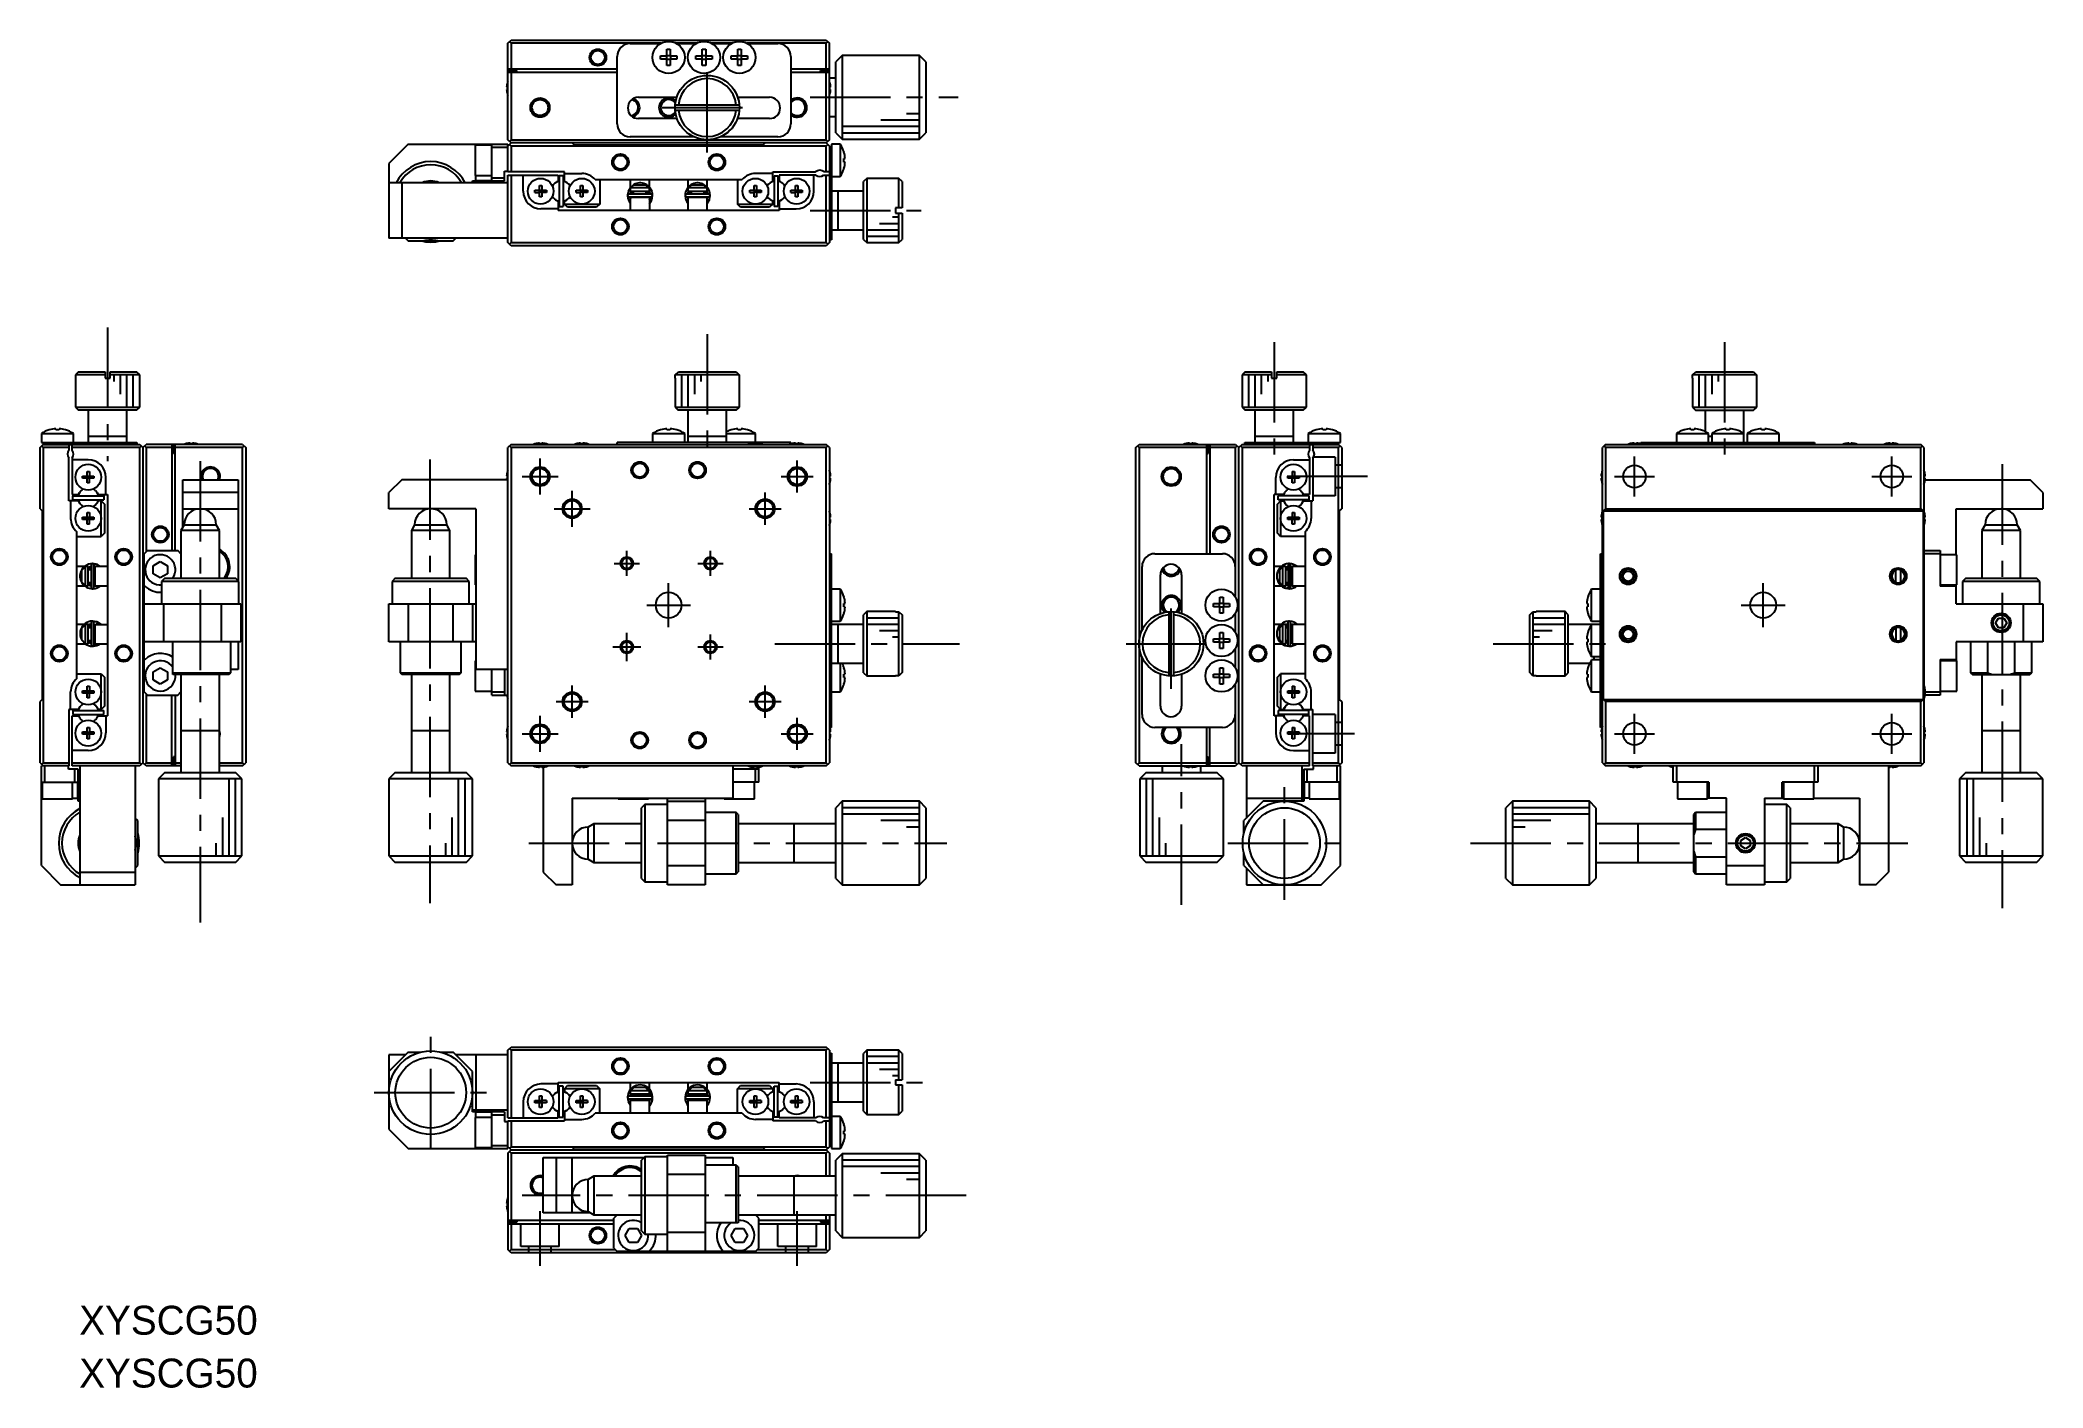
# Model space of a CAD drawing. Extents: x 37 to 349, y 38 to 247.
import ezdxf

# ---------------------------------------------------------------- set-up
doc = ezdxf.new("R2010")
doc.units = 0
doc.header["$LTSCALE"] = 10
doc.linetypes.add('CENTER', pattern=[2, 1.25, -0.25, 0.25, -0.25])
doc.linetypes.add('DASHED', pattern=[3.5, 2, -1.5])
doc.layers.get('0').update_dxf_attribs({"linetype": 'CONTINUOUS'})
doc.layers.add('CENTER', color=1, linetype='CENTER')
doc.styles.get("Standard").update_dxf_attribs({"font": 'FGP教科書体NT-M'})

msp = doc.modelspace()

# ---------------------------------------------------------------- texts
at = {"color": 7}
for p in [(43.251378, 45.862136), (43.251378, 37.642741)]:
    msp.add_text('XYSCG50', height=4.5, dxfattribs=at).set_placement(p)

# ---------------------------------------------------------------- linework, layer by layer
at = {"color": 7, "linetype": 'CONTINUOUS'}
for p, q in [((109.900273, 246.654517), (110.400273, 247.154517)), ((109.900273, 231.654517), (109.900273, 246.654517)), ((110.150273, 246.904517), (110.400273, 246.654517)), ((110.400273, 247.154517), (159.400273, 247.154517)), ((110.400273, 246.654517), (110.400273, 242.654517)), ((133.712838, 246.654517), (110.400273, 246.654517)), ((128.900273, 246.604517), (133.624538, 246.604517)), ((139.212838, 246.654517), (136.087707, 246.654517)), ((136.176008, 246.604517), (139.124538, 246.604517)), ((144.712838, 246.654517), (141.587707, 246.654517)), ((141.676008, 246.604517), (144.624538, 246.604517)), ((159.400273, 246.654517), (147.087707, 246.654517)), ((147.176008, 246.604517), (151.900273, 246.604517)), ((159.400273, 247.154517), (159.900273, 246.654517)), ((159.400273, 246.654517), (159.650273, 246.904517)), ((159.400273, 242.654517), (159.400273, 246.654517)), ((159.900273, 231.654517), (159.900273, 246.654517)), ((126.900273, 234.104517), (126.900273, 244.604517)), ((133.641683, 244.194517), (133.641683, 244.714517)), ((133.641683, 244.714517), (134.640273, 244.714517)), ((134.640273, 244.194517), (133.641683, 244.194517)), ((134.598898, 244.194517), (134.598898, 244.714517)), ((134.640273, 245.713107), (135.160273, 245.713107)), ((134.640273, 244.714517), (134.640273, 245.713107)), ((134.640273, 244.755892), (135.160273, 244.755892)), ((134.640273, 243.195928), (134.640273, 244.194517)), ((135.160273, 244.153142), (134.640273, 244.153142)), ((135.160273, 243.195928), (134.640273, 243.195928)), ((135.160273, 245.713107), (135.160273, 244.714517)), ((135.160273, 244.714517), (136.158862, 244.714517)), ((135.160273, 244.194517), (135.160273, 243.195928)), ((136.158862, 244.194517), (135.160273, 244.194517)), ((135.201648, 244.714517), (135.201648, 244.194517)), ((136.158862, 244.714517), (136.158862, 244.194517)), ((139.141683, 244.194517), (139.141683, 244.714517)), ((139.141683, 244.714517), (140.140273, 244.714517)), ((140.140273, 244.194517), (139.141683, 244.194517)), ((140.098898, 244.194517), (140.098898, 244.714517)), ((140.140273, 245.713107), (140.660273, 245.713107)), ((140.140273, 244.714517), (140.140273, 245.713107)), ((140.140273, 244.755892), (140.660273, 244.755892)), ((140.140273, 243.195928), (140.140273, 244.194517)), ((140.660273, 244.153142), (140.140273, 244.153142)), ((140.660273, 243.195928), (140.140273, 243.195928)), ((140.660273, 245.713107), (140.660273, 244.714517)), ((140.660273, 244.714517), (141.658862, 244.714517)), ((140.660273, 244.194517), (140.660273, 243.195928)), ((141.658862, 244.194517), (140.660273, 244.194517)), ((140.701648, 244.714517), (140.701648, 244.194517)), ((141.658862, 244.714517), (141.658862, 244.194517)), ((144.641683, 244.194517), (144.641683, 244.714517)), ((144.641683, 244.714517), (145.640273, 244.714517)), ((145.640273, 244.194517), (144.641683, 244.194517)), ((145.598898, 244.194517), (145.598898, 244.714517)), ((145.640273, 245.713107), (146.160273, 245.713107)), ((145.640273, 244.714517), (145.640273, 245.713107)), ((145.640273, 244.755892), (146.160273, 244.755892)), ((145.640273, 243.195928), (145.640273, 244.194517)), ((146.160273, 244.153142), (145.640273, 244.153142)), ((146.160273, 243.195928), (145.640273, 243.195928)), ((146.160273, 245.713107), (146.160273, 244.714517)), ((146.160273, 244.714517), (147.158862, 244.714517)), ((146.160273, 244.194517), (146.160273, 243.195928)), ((147.158862, 244.194517), (146.160273, 244.194517)), ((146.201648, 244.714517), (146.201648, 244.194517)), ((147.158862, 244.714517), (147.158862, 244.194517)), ((153.900273, 244.604517), (153.900273, 234.104517)), ((161.900273, 244.754517), (160.900273, 243.754517)), ((160.900273, 232.754517), (160.900273, 243.754517)), ((161.900273, 244.754517), (161.900273, 231.754517)), ((173.900273, 244.754517), (161.900273, 244.754517)), ((174.900273, 243.754517), (173.900273, 244.754517)), ((173.900273, 231.754517), (173.900273, 244.754517)), ((174.900273, 243.754517), (174.900273, 232.754517)), ((109.710414, 239.834517), (109.830751, 239.834517)), ((109.826129, 240.543133), (109.830751, 240.540879)), ((109.830751, 239.834517), (109.830751, 239.474517)), ((126.900273, 242.654517), (109.900273, 242.654517)), ((109.900273, 242.404517), (111.300273, 242.404517)), ((109.900273, 242.154517), (126.900273, 242.154517)), ((110.400273, 242.154517), (110.400273, 231.654517)), ((111.300273, 242.154517), (111.300273, 242.404517)), ((159.900273, 242.654517), (153.900273, 242.654517)), ((153.900273, 242.154517), (159.900273, 242.154517)), ((159.900273, 242.404517), (158.500273, 242.404517)), ((158.500273, 242.154517), (158.500273, 242.404517)), ((159.400273, 231.654517), (159.400273, 242.154517)), ((160.900273, 241.254517), (159.900273, 241.254517)), ((159.969794, 240.540879), (159.974417, 240.543133)), ((159.969794, 239.834517), (160.090132, 239.834517)), ((159.969794, 239.474517), (159.969794, 239.834517)), ((109.830751, 239.474517), (109.710414, 239.474517)), ((109.830751, 238.768156), (109.826129, 238.765901)), ((130.200273, 238.254517), (136.163185, 238.254517)), ((145.884247, 237.054517), (135.916298, 237.054517)), ((145.63736, 238.254517), (150.600273, 238.254517)), ((160.090132, 239.474517), (159.969794, 239.474517)), ((159.974417, 238.765901), (159.969794, 238.768156)), ((136.198145, 234.954517), (130.200273, 234.954517)), ((135.916298, 236.254517), (145.884247, 236.254517)), ((150.600273, 234.954517), (145.6024, 234.954517)), ((159.900273, 235.254517), (160.900273, 235.254517)), ((94.400273, 230.954517), (91.400273, 227.954517)), ((94.400273, 230.954517), (109.900273, 230.954517)), ((104.800273, 230.804517), (104.800273, 226.104517)), ((107.400273, 230.804517), (104.800273, 230.804517)), ((104.900273, 230.804517), (104.900273, 230.954517)), ((107.400273, 230.885339), (104.900273, 230.885339)), ((107.400273, 225.254517), (107.400273, 230.954517)), ((110.400273, 231.154517), (109.900273, 231.654517)), ((110.400273, 231.154517), (109.900273, 230.654517)), ((109.900273, 226.654517), (109.900273, 230.954517)), ((110.400273, 231.654517), (110.150273, 231.404517)), ((110.150273, 230.904517), (110.400273, 230.654517)), ((110.400273, 231.654517), (159.400273, 231.654517)), ((159.400273, 231.154517), (110.400273, 231.154517)), ((110.400273, 230.654517), (110.400273, 226.654517)), ((159.400273, 230.654517), (110.400273, 230.654517)), ((120.250273, 230.804517), (119.900273, 231.154517)), ((149.550273, 230.804517), (120.250273, 230.804517)), ((138.827231, 232.104517), (128.900273, 232.104517)), ((151.900273, 232.104517), (142.973314, 232.104517)), ((149.900273, 231.154517), (149.550273, 230.804517)), ((159.650273, 231.404517), (159.400273, 231.654517)), ((159.900273, 231.654517), (159.400273, 231.154517)), ((159.400273, 231.154517), (159.900273, 230.654517)), ((159.400273, 230.654517), (159.650273, 230.904517)), ((159.400273, 226.654517), (159.400273, 230.654517)), ((159.900273, 230.654517), (159.900273, 215.654517)), ((159.900273, 230.604517), (160.200273, 230.604517)), ((161.59193, 230.954517), (160.200273, 230.954517)), ((160.200273, 230.954517), (160.200273, 216.104517)), ((160.900273, 232.754517), (161.900273, 231.754517)), ((161.59193, 230.954517), (161.59193, 225.954517)), ((161.900273, 231.754517), (173.900273, 231.754517)), ((173.900273, 231.754517), (174.900273, 232.754517)), ((91.400273, 227.954517), (91.400273, 216.354517)), ((109.900273, 230.454517), (107.400273, 230.454517)), ((162.162853, 229.713107), (162.169708, 229.71645)), ((162.162853, 228.194517), (162.162853, 228.714517)), ((162.162853, 228.714517), (162.335225, 228.714517)), ((162.335225, 228.194517), (162.162853, 228.194517)), ((109.900273, 224.954517), (91.400273, 224.954517)), ((93.400273, 224.954517), (93.400273, 216.354517)), ((104.400273, 224.954517), (104.400273, 225.254517)), ((104.400273, 225.254517), (109.400273, 225.254517)), ((104.800273, 226.104517), (107.400273, 226.104517)), ((104.900273, 225.254517), (104.900273, 226.104517)), ((104.900273, 225.294781), (107.400273, 225.294781)), ((107.400273, 225.754517), (109.400273, 225.754517)), ((109.400273, 226.754517), (109.900273, 226.754517)), ((109.400273, 225.254517), (109.400273, 226.754517)), ((118.700273, 226.654517), (109.900273, 226.654517)), ((109.900273, 215.654517), (109.900273, 226.154517)), ((109.900273, 226.154517), (117.700273, 226.154517)), ((110.400273, 226.154517), (110.400273, 215.654517)), ((112.300273, 223.654517), (112.300273, 226.154517)), ((114.820273, 224.540879), (115.180273, 224.540879)), ((114.820273, 223.834517), (114.820273, 224.540879)), ((115.180273, 224.540879), (115.180273, 223.834517)), ((117.700273, 225.198929), (117.406523, 225.029332)), ((117.700273, 226.154517), (117.700273, 225.198929)), ((118.500273, 226.054517), (117.900273, 226.054517)), ((117.900273, 226.054517), (117.900273, 221.254517)), ((118.500273, 226.054517), (118.500273, 221.254517)), ((118.700273, 225.198929), (118.700273, 226.654517)), ((118.700273, 226.404517), (121.400273, 226.404517)), ((118.994023, 225.029332), (118.700273, 225.198929)), ((121.220273, 224.540879), (121.580273, 224.540879)), ((121.220273, 223.834517), (121.220273, 224.540879)), ((121.580273, 224.540879), (121.580273, 223.834517)), ((123.479335, 225.454517), (146.32121, 225.454517)), ((124.200273, 225.454517), (124.200273, 221.654517)), ((129.476862, 224.670649), (128.899766, 224.150513)), ((128.900273, 225.454517), (128.900273, 223.654517)), ((128.954589, 224.154517), (129.483757, 224.654517)), ((129.483757, 224.654517), (131.316788, 224.654517)), ((131.316788, 224.654517), (131.845956, 224.154517)), ((131.900273, 224.31051), (131.900273, 225.454517)), ((137.900273, 225.454517), (137.900273, 224.235779)), ((137.954589, 224.154517), (138.483757, 224.654517)), ((138.483757, 224.654517), (140.316788, 224.654517)), ((140.316788, 224.654517), (140.845956, 224.154517)), ((140.900273, 224.254983), (140.900273, 225.454517)), ((145.600273, 225.454517), (145.600273, 221.654517)), ((148.220273, 224.540879), (148.580273, 224.540879)), ((148.220273, 223.834517), (148.220273, 224.540879)), ((151.100273, 226.404517), (148.400273, 226.404517)), ((148.580273, 224.540879), (148.580273, 223.834517)), ((150.806523, 225.029332), (151.100273, 225.198929)), ((151.100273, 226.654517), (157.738835, 226.654517)), ((151.100273, 225.198929), (151.100273, 226.654517)), ((151.300273, 226.054517), (151.300273, 221.254517)), ((151.300273, 226.054517), (151.900273, 226.054517)), ((151.900273, 226.054517), (151.900273, 221.254517)), ((152.100273, 226.154517), (152.100273, 225.198929)), ((157.800273, 226.154517), (152.100273, 226.154517)), ((152.100273, 225.198929), (152.394023, 225.029332)), ((154.620273, 224.540879), (154.980273, 224.540879)), ((154.620273, 223.834517), (154.620273, 224.540879)), ((154.980273, 224.540879), (154.980273, 223.834517)), ((157.500273, 223.654517), (157.500273, 226.154517)), ((159.000273, 226.154517), (159.900273, 226.154517)), ((159.900273, 226.654517), (159.06171, 226.654517)), ((159.400273, 215.654517), (159.400273, 226.154517)), ((160.200273, 225.954517), (161.59193, 225.954517)), ((162.169708, 227.192584), (162.162853, 227.195928)), ((165.700273, 225.654517), (165.200273, 225.154517)), ((165.200273, 216.154517), (165.200273, 225.154517)), ((170.700273, 225.654517), (165.700273, 225.654517)), ((165.700273, 225.654517), (165.700273, 215.654517)), ((170.700273, 221.054517), (170.700273, 225.654517)), ((171.200273, 225.154517), (170.700273, 225.654517)), ((171.200273, 225.154517), (171.200273, 221.054517)), ((114.113911, 223.834517), (114.820273, 223.834517)), ((114.113911, 223.474517), (114.113911, 223.834517)), ((114.113911, 223.474517), (114.820273, 223.474517)), ((114.830645, 223.824145), (114.820273, 223.834517)), ((114.830645, 223.484889), (114.820273, 223.474517)), ((114.820273, 222.768156), (114.820273, 223.474517)), ((115.180273, 222.768156), (114.820273, 222.768156)), ((114.830645, 223.824145), (115.1699, 223.824145)), ((114.830645, 223.484889), (114.830645, 223.824145)), ((115.1699, 223.484889), (114.830645, 223.484889)), ((115.1699, 223.824145), (115.180273, 223.834517)), ((115.1699, 223.824145), (115.1699, 223.484889)), ((115.1699, 223.484889), (115.180273, 223.474517)), ((115.180273, 223.834517), (115.886634, 223.834517)), ((115.180273, 223.474517), (115.180273, 222.768156)), ((115.886634, 223.474517), (115.180273, 223.474517)), ((115.886634, 223.834517), (115.886634, 223.474517)), ((117.406523, 222.279702), (117.700273, 222.110105)), ((117.700273, 222.110105), (117.700273, 220.654517)), ((117.900273, 221.254517), (118.500273, 221.254517)), ((118.700273, 222.110105), (118.994023, 222.279702)), ((118.700273, 221.654517), (118.700273, 222.110105)), ((119.200273, 221.154517), (118.700273, 221.654517)), ((118.700273, 221.654517), (124.200273, 221.654517)), ((123.700273, 221.154517), (119.200273, 221.154517)), ((120.513911, 223.834517), (121.220273, 223.834517)), ((120.513911, 223.474517), (120.513911, 223.834517)), ((120.513911, 223.474517), (121.220273, 223.474517)), ((121.230645, 223.824145), (121.220273, 223.834517)), ((121.230645, 223.484889), (121.220273, 223.474517)), ((121.220273, 222.768156), (121.220273, 223.474517)), ((121.580273, 222.768156), (121.220273, 222.768156)), ((121.230645, 223.824145), (121.5699, 223.824145)), ((121.230645, 223.484889), (121.230645, 223.824145)), ((121.5699, 223.484889), (121.230645, 223.484889)), ((121.5699, 223.824145), (121.580273, 223.834517)), ((121.5699, 223.824145), (121.5699, 223.484889)), ((121.5699, 223.484889), (121.580273, 223.474517)), ((121.580273, 223.834517), (122.286634, 223.834517)), ((121.580273, 223.474517), (121.580273, 222.768156)), ((122.286634, 223.474517), (121.580273, 223.474517)), ((122.286634, 223.834517), (122.286634, 223.474517)), ((124.200273, 221.654517), (123.700273, 221.154517)), ((128.517589, 222.969651), (128.521228, 222.868862)), ((128.650763, 222.283306), (128.673546, 222.224614)), ((128.673779, 222.228437), (128.673264, 222.225946)), ((128.673264, 222.225946), (128.673995, 222.226253)), ((128.673546, 222.224614), (128.673264, 222.225946)), ((128.674482, 222.224856), (128.698084, 222.171926)), ((132.216362, 223.191628), (128.716362, 223.191628)), ((128.716362, 222.791628), (132.216362, 222.791628)), ((131.900273, 224.154517), (128.900273, 224.154517)), ((128.900273, 223.654517), (131.900273, 223.654517)), ((131.900273, 222.654517), (128.900273, 222.654517)), ((128.900273, 222.654517), (128.900273, 220.654517)), ((128.952654, 222.654437), (128.928363, 222.791625)), ((128.928681, 223.191629), (129.064239, 223.65457)), ((128.986277, 223.454517), (129.400273, 223.454517)), ((129.064654, 222.654544), (129.317973, 222.791628)), ((129.400273, 223.654517), (129.400273, 223.191628)), ((129.400273, 222.791628), (129.400273, 222.654517)), ((131.400273, 223.191628), (131.400273, 223.654517)), ((131.400273, 223.454517), (131.900273, 223.454517)), ((131.400273, 222.654517), (131.400273, 222.791628)), ((131.614751, 222.791628), (131.868057, 222.654562)), ((131.868172, 223.654639), (132.004343, 223.191655)), ((131.900384, 222.654517), (131.899744, 220.654517)), ((132.254404, 222.21595), (131.900253, 222.355797)), ((131.900273, 223.654517), (131.900273, 224.154517)), ((131.900273, 223.454517), (131.900273, 223.580529)), ((131.9053, 222.363647), (131.900273, 222.367824)), ((131.900323, 221.671925), (132.258327, 222.225054)), ((131.911371, 222.359099), (131.9053, 222.363647)), ((131.918447, 222.354209), (131.911371, 222.359099)), ((131.926486, 222.349005), (131.918447, 222.354209)), ((131.935439, 222.343521), (131.926486, 222.349005)), ((131.945249, 222.33779), (131.935439, 222.343521)), ((131.955858, 222.331847), (131.945249, 222.33779)), ((131.967199, 222.325729), (131.955858, 222.331847)), ((131.979204, 222.319472), (131.967199, 222.325729)), ((131.991798, 222.313116), (131.979204, 222.319472)), ((132.004905, 222.3067), (131.991798, 222.313116)), ((132.018443, 222.300262), (132.004905, 222.3067)), ((132.032331, 222.293842), (132.018443, 222.300262)), ((132.046482, 222.287481), (132.032331, 222.293842)), ((132.06081, 222.281216), (132.046482, 222.287481)), ((132.075227, 222.275086), (132.06081, 222.281216)), ((132.089644, 222.269129), (132.075227, 222.275086)), ((132.103973, 222.263382), (132.089644, 222.269129)), ((132.118125, 222.257879), (132.103973, 222.263382)), ((132.132015, 222.252655), (132.118125, 222.257879)), ((132.145557, 222.247741), (132.132015, 222.252655)), ((132.158668, 222.243168), (132.145557, 222.247741)), ((132.171267, 222.238963), (132.158668, 222.243168)), ((132.183277, 222.235153), (132.171267, 222.238963)), ((132.194624, 222.231761), (132.183277, 222.235153)), ((132.205239, 222.228808), (132.194624, 222.231761)), ((132.215056, 222.226312), (132.205239, 222.228808)), ((132.224015, 222.224287), (132.215056, 222.226312)), ((132.232062, 222.222748), (132.224015, 222.224287)), ((132.239147, 222.221702), (132.232062, 222.222748)), ((132.245226, 222.221157), (132.239147, 222.221702)), ((132.250262, 222.221115), (132.245226, 222.221157)), ((132.2482, 222.792309), (132.247364, 222.794067)), ((132.262217, 222.76072), (132.2482, 222.792309)), ((132.254225, 222.221578), (132.250262, 222.221115)), ((132.257089, 222.222542), (132.254225, 222.221578)), ((132.258837, 222.224001), (132.257089, 222.222542)), ((132.257318, 222.222749), (132.415042, 222.964292)), ((132.259459, 222.225946), (132.258837, 222.224001)), ((132.259178, 222.224614), (132.271332, 222.255004)), ((132.274636, 222.728482), (132.262217, 222.76072)), ((132.271332, 222.255004), (132.282585, 222.287665)), ((132.285428, 222.695677), (132.274636, 222.728482)), ((132.282585, 222.287665), (132.292191, 222.320837)), ((132.294567, 222.662383), (132.285428, 222.695677)), ((132.292191, 222.320837), (132.300125, 222.354439)), ((132.30203, 222.628682), (132.294567, 222.662383)), ((132.300125, 222.354439), (132.306368, 222.388386)), ((132.3078, 222.594658), (132.30203, 222.628682)), ((132.306368, 222.388386), (132.310907, 222.422597)), ((132.311863, 222.560392), (132.3078, 222.594658)), ((132.310907, 222.422597), (132.313731, 222.456987)), ((132.314209, 222.525969), (132.311863, 222.560392)), ((132.313731, 222.456987), (132.314832, 222.491473)), ((132.314832, 222.491473), (132.314209, 222.525969)), ((137.459546, 222.98039), (137.463185, 222.879601)), ((137.59272, 222.294044), (137.615503, 222.235353)), ((137.615736, 222.239177), (137.615221, 222.236686)), ((137.615221, 222.236686), (137.615953, 222.236993)), ((137.615503, 222.235353), (137.615221, 222.236686)), ((137.616439, 222.235595), (137.640041, 222.182665)), ((141.158319, 223.202367), (137.658319, 223.202367)), ((137.658319, 222.802367), (141.158319, 222.802367)), ((137.899466, 222.641157), (137.87032, 222.802364)), ((137.870638, 223.202369), (138.001171, 223.654585)), ((137.900273, 224.154517), (137.900273, 223.654517)), ((140.900273, 224.154517), (137.900273, 224.154517)), ((137.900273, 223.654517), (140.900273, 223.654517)), ((140.900273, 222.654517), (137.900273, 222.654517)), ((137.900273, 222.654517), (137.900273, 220.654517)), ((137.924796, 223.454517), (138.400273, 223.454517)), ((138.000008, 222.654556), (138.25993, 222.802367)), ((138.400273, 223.654517), (138.400273, 223.202367)), ((138.400273, 222.802367), (138.400273, 222.654517)), ((140.400273, 223.202367), (140.400273, 223.654517)), ((140.400273, 223.454517), (140.900273, 223.454517)), ((140.400273, 222.654517), (140.400273, 222.802367)), ((140.556708, 222.802367), (140.816634, 222.654549)), ((140.815198, 223.654528), (140.946301, 223.202394)), ((141.196362, 222.22669), (140.900254, 222.330712)), ((140.900273, 223.654517), (140.900273, 224.154517)), ((140.900273, 220.654517), (140.900273, 222.654517)), ((140.911814, 222.335065), (140.900273, 222.341242)), ((140.900307, 221.748718), (141.200284, 222.235793)), ((140.924007, 222.328758), (140.911814, 222.335065)), ((140.936777, 222.322359), (140.924007, 222.328758)), ((140.950045, 222.315909), (140.936777, 222.322359)), ((140.963728, 222.309447), (140.950045, 222.315909)), ((140.977742, 222.303012), (140.963728, 222.309447)), ((140.992001, 222.296646), (140.977742, 222.303012)), ((141.006416, 222.290387), (140.992001, 222.296646)), ((141.020898, 222.284274), (141.006416, 222.290387)), ((141.035357, 222.278345), (141.020898, 222.284274)), ((141.049704, 222.272637), (141.035357, 222.278345)), ((141.06385, 222.267184), (141.049704, 222.272637)), ((141.077708, 222.26202), (141.06385, 222.267184)), ((141.091192, 222.257178), (141.077708, 222.26202)), ((141.104219, 222.252688), (141.091192, 222.257178)), ((141.116708, 222.248576), (141.104219, 222.252688)), ((141.128581, 222.244869), (141.116708, 222.248576)), ((141.139766, 222.24159), (141.128581, 222.244869)), ((141.150193, 222.238759), (141.139766, 222.24159)), ((141.159798, 222.236392), (141.150193, 222.238759)), ((141.168521, 222.234506), (141.159798, 222.236392)), ((141.176308, 222.233111), (141.168521, 222.234506)), ((141.183112, 222.232217), (141.176308, 222.233111)), ((141.18889, 222.231828), (141.183112, 222.232217)), ((141.193606, 222.231948), (141.18889, 222.231828)), ((141.190157, 222.803048), (141.189321, 222.804806)), ((141.204174, 222.771459), (141.190157, 222.803048)), ((141.197231, 222.232575), (141.193606, 222.231948)), ((141.199743, 222.233705), (141.197231, 222.232575)), ((141.199275, 222.233488), (141.356999, 222.975031)), ((141.201126, 222.235332), (141.199743, 222.233705)), ((141.201135, 222.235353), (141.213289, 222.265743)), ((141.216593, 222.739222), (141.204174, 222.771459)), ((141.213289, 222.265743), (141.224543, 222.298404)), ((141.227385, 222.706416), (141.216593, 222.739222)), ((141.224543, 222.298404), (141.234148, 222.331577)), ((141.236524, 222.673122), (141.227385, 222.706416)), ((141.234148, 222.331577), (141.242082, 222.365178)), ((141.243987, 222.639421), (141.236524, 222.673122)), ((141.242082, 222.365178), (141.248326, 222.399126)), ((141.249758, 222.605397), (141.243987, 222.639421)), ((141.248326, 222.399126), (141.252865, 222.433336)), ((141.253821, 222.571131), (141.249758, 222.605397)), ((141.252865, 222.433336), (141.255688, 222.467726)), ((141.256167, 222.536708), (141.253821, 222.571131)), ((141.255688, 222.467726), (141.25679, 222.502212)), ((141.25679, 222.502212), (141.256167, 222.536708)), ((146.100273, 221.154517), (145.600273, 221.654517)), ((145.600273, 221.654517), (151.100273, 221.654517)), ((150.600273, 221.154517), (146.100273, 221.154517)), ((147.513911, 223.834517), (148.220273, 223.834517)), ((147.513911, 223.474517), (147.513911, 223.834517)), ((147.513911, 223.474517), (148.220273, 223.474517)), ((148.230645, 223.824145), (148.220273, 223.834517)), ((148.230645, 223.484889), (148.220273, 223.474517)), ((148.220273, 222.768156), (148.220273, 223.474517)), ((148.580273, 222.768156), (148.220273, 222.768156)), ((148.230645, 223.824145), (148.5699, 223.824145)), ((148.230645, 223.484889), (148.230645, 223.824145)), ((148.5699, 223.484889), (148.230645, 223.484889)), ((148.5699, 223.824145), (148.580273, 223.834517)), ((148.5699, 223.824145), (148.5699, 223.484889)), ((148.5699, 223.484889), (148.580273, 223.474517)), ((148.580273, 223.834517), (149.286634, 223.834517)), ((148.580273, 223.474517), (148.580273, 222.768156)), ((149.286634, 223.474517), (148.580273, 223.474517)), ((149.286634, 223.834517), (149.286634, 223.474517)), ((151.100273, 221.654517), (150.600273, 221.154517)), ((151.100273, 222.110105), (150.806523, 222.279702)), ((151.100273, 221.654517), (151.100273, 222.110105)), ((151.900273, 221.254517), (151.300273, 221.254517)), ((152.394023, 222.279702), (152.100273, 222.110105)), ((152.100273, 222.110105), (152.100273, 220.654517)), ((153.913911, 223.834517), (154.620273, 223.834517)), ((153.913911, 223.474517), (153.913911, 223.834517)), ((153.913911, 223.474517), (154.620273, 223.474517)), ((154.630645, 223.824145), (154.620273, 223.834517)), ((154.630645, 223.484889), (154.620273, 223.474517)), ((154.620273, 222.768156), (154.620273, 223.474517)), ((154.980273, 222.768156), (154.620273, 222.768156)), ((154.630645, 223.824145), (154.9699, 223.824145)), ((154.630645, 223.484889), (154.630645, 223.824145)), ((154.9699, 223.484889), (154.630645, 223.484889)), ((154.9699, 223.824145), (154.980273, 223.834517)), ((154.9699, 223.824145), (154.9699, 223.484889)), ((154.9699, 223.484889), (154.980273, 223.474517)), ((154.980273, 223.834517), (155.686634, 223.834517)), ((154.980273, 223.474517), (154.980273, 222.768156)), ((155.686634, 223.474517), (154.980273, 223.474517)), ((155.686634, 223.834517), (155.686634, 223.474517)), ((165.200273, 223.654517), (160.200273, 223.654517)), ((161.200273, 223.654517), (161.200273, 217.654517)), ((117.700273, 220.904517), (115.050273, 220.904517)), ((152.100273, 220.654517), (117.700273, 220.654517)), ((152.100273, 220.904517), (154.750273, 220.904517)), ((170.200273, 221.054517), (170.200273, 220.254517)), ((171.200273, 221.054517), (170.200273, 221.054517)), ((170.200273, 220.254517), (171.200273, 220.254517)), ((170.700273, 215.654517), (170.700273, 220.254517)), ((171.200273, 220.254517), (171.200273, 216.154517)), ((109.900273, 216.354517), (91.400273, 216.354517)), ((94.000273, 216.354517), (94.400273, 215.954517)), ((94.400273, 215.954517), (101.400273, 215.954517)), ((101.400273, 215.954517), (101.800273, 216.354517)), ((110.400273, 215.154517), (109.900273, 215.654517)), ((110.400273, 215.654517), (110.150273, 215.404517)), ((110.400273, 215.654517), (159.400273, 215.654517)), ((159.400273, 215.154517), (110.400273, 215.154517)), ((159.650273, 215.404517), (159.400273, 215.654517)), ((159.900273, 215.654517), (159.400273, 215.154517)), ((160.200273, 216.104517), (159.900273, 216.104517)), ((160.200273, 217.654517), (165.200273, 217.654517)), ((165.200273, 216.154517), (165.700273, 215.654517)), ((165.700273, 215.654517), (170.700273, 215.654517)), ((170.700273, 215.654517), (171.200273, 216.154517)), ((43.160134, 195.58944), (42.660134, 195.08944)), ((47.260134, 195.08944), (42.660134, 195.08944)), ((42.660134, 195.08944), (42.660134, 190.08944)), ((43.160134, 195.58944), (47.260134, 195.58944)), ((47.260134, 195.58944), (47.260134, 194.58944)), ((47.260134, 194.58944), (48.060134, 194.58944)), ((48.060134, 195.58944), (52.160134, 195.58944)), ((48.060134, 194.58944), (48.060134, 195.58944)), ((52.660134, 195.08944), (48.060134, 195.08944)), ((52.660134, 195.08944), (52.160134, 195.58944)), ((52.660134, 190.08944), (52.660134, 195.08944)), ((135.900273, 194.58944), (135.900273, 190.08944)), ((135.900273, 194.58944), (135.916298, 194.58944)), ((135.916298, 195.08944), (136.418086, 195.58944)), ((135.916298, 194.58944), (135.916298, 195.08944)), ((145.884247, 195.08944), (135.916298, 195.08944)), ((136.418086, 195.58944), (145.38246, 195.58944)), ((145.38246, 195.58944), (145.884247, 195.08944)), ((145.884247, 195.08944), (145.884247, 194.58944)), ((145.884247, 194.58944), (145.900273, 194.58944)), ((145.900273, 190.08944), (145.900273, 194.58944)), ((224.561413, 195.58944), (224.061413, 195.08944)), ((228.661413, 195.08944), (224.061413, 195.08944)), ((224.061413, 195.08944), (224.061413, 190.08944)), ((224.561413, 195.58944), (228.661413, 195.58944)), ((228.661413, 195.58944), (228.661413, 194.58944)), ((228.661413, 194.58944), (229.461413, 194.58944)), ((229.461413, 195.58944), (233.561413, 195.58944)), ((229.461413, 194.58944), (229.461413, 195.58944)), ((234.061413, 195.08944), (229.461413, 195.08944)), ((234.061413, 195.08944), (233.561413, 195.58944)), ((234.061413, 190.08944), (234.061413, 195.08944)), ((294.098286, 194.58944), (294.114312, 194.58944)), ((294.098286, 194.58944), (294.098286, 190.08944)), ((294.114312, 195.08944), (294.616099, 195.58944)), ((294.114312, 194.58944), (294.114312, 195.08944)), ((304.08226, 195.08944), (294.114312, 195.08944)), ((294.616099, 195.58944), (303.580473, 195.58944)), ((303.580473, 195.58944), (304.08226, 195.08944)), ((304.08226, 195.08944), (304.08226, 194.58944)), ((304.08226, 194.58944), (304.098286, 194.58944)), ((304.098286, 190.08944), (304.098286, 194.58944)), ((42.660134, 190.08944), (43.160134, 189.58944)), ((42.660134, 190.08944), (52.660134, 190.08944)), ((52.160134, 189.58944), (52.660134, 190.08944)), ((135.900273, 190.08944), (145.900273, 190.08944)), ((135.900273, 190.08944), (136.400273, 189.58944)), ((145.400273, 189.58944), (145.900273, 190.08944)), ((224.061413, 190.08944), (234.061413, 190.08944)), ((224.061413, 190.08944), (224.561413, 189.58944)), ((233.561413, 189.58944), (234.061413, 190.08944)), ((294.098286, 190.08944), (304.098286, 190.08944)), ((294.098286, 190.08944), (294.598286, 189.58944)), ((303.598286, 189.58944), (304.098286, 190.08944)), ((52.160134, 189.58944), (43.160134, 189.58944)), ((44.660134, 189.58944), (44.660134, 184.58944)), ((50.660134, 184.58944), (50.660134, 189.58944)), ((145.400273, 189.58944), (136.400273, 189.58944)), ((137.900273, 189.58944), (137.900273, 184.58944)), ((143.900273, 184.58944), (143.900273, 189.58944)), ((233.561413, 189.58944), (224.561413, 189.58944)), ((226.061413, 189.58944), (226.061413, 184.58944)), ((232.061413, 184.58944), (232.061413, 189.58944)), ((294.598286, 189.58944), (303.598286, 189.58944)), ((296.098286, 189.58944), (296.098286, 186.270569)), ((302.098286, 184.58944), (302.098286, 189.58944)), ((37.160134, 183.78944), (37.660134, 184.28944)), ((37.160134, 174.28944), (37.160134, 183.78944)), ((37.360134, 185.981097), (42.360134, 185.981097)), ((37.360134, 185.981097), (37.360134, 184.58944)), ((37.360134, 184.58944), (52.210134, 184.58944)), ((37.660134, 183.78944), (37.410134, 184.03944)), ((37.660134, 184.28944), (52.660134, 184.28944)), ((37.660134, 183.78944), (37.660134, 134.78944)), ((41.660134, 183.78944), (37.660134, 183.78944)), ((37.710134, 184.28944), (37.710134, 184.58944)), ((38.601545, 186.552021), (38.598201, 186.558876)), ((39.600134, 186.552021), (39.600134, 186.724393)), ((40.120134, 186.552021), (39.600134, 186.552021)), ((40.120134, 186.724393), (40.120134, 186.552021)), ((41.122067, 186.558876), (41.118724, 186.552021)), ((41.660134, 184.28944), (41.660134, 183.450878)), ((42.160134, 183.38944), (42.160134, 184.28944)), ((52.660134, 183.78944), (42.160134, 183.78944)), ((42.360134, 184.58944), (42.360134, 185.981097)), ((44.660134, 185.58944), (50.660134, 185.58944)), ((52.210134, 184.58944), (52.210134, 184.28944)), ((52.660134, 184.28944), (53.160134, 183.78944)), ((52.910134, 184.03944), (52.660134, 183.78944)), ((52.660134, 134.78944), (52.660134, 183.78944)), ((53.160134, 183.78944), (53.660134, 184.28944)), ((53.160134, 183.78944), (53.160134, 134.78944)), ((53.660134, 183.78944), (53.410134, 184.03944)), ((68.660134, 184.28944), (53.660134, 184.28944)), ((53.660134, 183.78944), (53.660134, 167.58944)), ((57.660134, 183.78944), (53.660134, 183.78944)), ((57.660134, 184.28944), (57.660134, 167.78944)), ((57.910134, 184.28944), (57.910134, 182.88944)), ((58.160134, 167.78944), (58.160134, 184.28944)), ((68.660134, 183.78944), (58.160134, 183.78944)), ((59.773773, 184.358962), (59.771518, 184.363584)), ((60.480134, 184.358962), (60.480134, 184.479299)), ((60.840134, 184.358962), (60.480134, 184.358962)), ((60.840134, 184.479299), (60.840134, 184.358962)), ((61.54875, 184.363584), (61.546496, 184.358962)), ((68.660134, 184.28944), (69.160134, 183.78944)), ((68.910134, 184.03944), (68.660134, 183.78944)), ((68.660134, 134.78944), (68.660134, 183.78944)), ((69.160134, 183.78944), (69.160134, 134.78944)), ((110.400273, 184.28944), (109.900273, 183.78944)), ((109.900273, 134.78944), (109.900273, 183.78944)), ((110.400273, 183.78944), (110.150273, 184.03944)), ((110.400273, 184.28944), (159.400273, 184.28944)), ((110.400273, 183.78944), (110.400273, 134.78944)), ((159.400273, 183.78944), (110.400273, 183.78944)), ((114.113911, 184.358962), (114.111657, 184.363584)), ((114.820273, 184.358962), (114.820273, 184.479299)), ((115.180273, 184.358962), (114.820273, 184.358962)), ((115.180273, 184.479299), (115.180273, 184.358962)), ((115.888889, 184.363584), (115.886634, 184.358962)), ((120.513911, 184.358962), (120.511657, 184.363584)), ((121.220273, 184.358962), (121.220273, 184.479299)), ((121.580273, 184.358962), (121.220273, 184.358962)), ((121.580273, 184.479299), (121.580273, 184.358962)), ((122.288889, 184.363584), (122.286634, 184.358962)), ((126.900273, 184.28944), (126.900273, 184.58944)), ((153.900273, 184.58944), (126.900273, 184.58944)), ((132.400273, 185.981097), (137.400273, 185.981097)), ((132.400273, 185.981097), (132.400273, 184.58944)), ((133.641683, 186.552021), (133.63834, 186.558876)), ((134.640273, 186.552021), (134.640273, 186.724393)), ((135.160273, 186.552021), (134.640273, 186.552021)), ((135.160273, 186.724393), (135.160273, 186.552021)), ((136.162206, 186.558876), (136.158862, 186.552021)), ((137.400273, 184.58944), (137.400273, 185.981097)), ((137.900273, 185.58944), (143.900273, 185.58944)), ((143.900273, 185.981097), (148.400273, 185.981097)), ((144.641683, 186.552021), (144.63834, 186.558876)), ((145.640273, 186.552021), (145.640273, 186.724393)), ((146.160273, 186.552021), (145.640273, 186.552021)), ((146.160273, 186.724393), (146.160273, 186.552021)), ((147.162206, 186.558876), (147.158862, 186.552021)), ((147.513911, 184.358962), (147.511657, 184.363584)), ((148.220273, 184.358962), (148.220273, 184.479299)), ((148.580273, 184.358962), (148.220273, 184.358962)), ((148.400273, 184.58944), (148.400273, 185.981097)), ((148.580273, 184.479299), (148.580273, 184.358962)), ((149.288889, 184.363584), (149.286634, 184.358962)), ((153.900273, 184.58944), (153.900273, 184.36027)), ((153.913911, 184.358962), (153.911657, 184.363584)), ((154.620273, 184.358962), (154.620273, 184.479299)), ((154.980273, 184.358962), (154.620273, 184.358962)), ((154.980273, 184.479299), (154.980273, 184.358962)), ((155.688889, 184.363584), (155.686634, 184.358962)), ((159.900273, 183.78944), (159.400273, 184.28944)), ((159.400273, 183.78944), (159.650273, 184.03944)), ((159.400273, 134.78944), (159.400273, 183.78944)), ((159.900273, 183.78944), (159.900273, 134.78944)), ((207.561413, 183.78944), (208.061413, 184.28944)), ((207.561413, 134.78944), (207.561413, 183.78944)), ((208.061413, 183.78944), (207.811413, 184.03944)), ((208.061413, 184.28944), (223.061413, 184.28944)), ((218.561413, 183.78944), (208.061413, 183.78944)), ((208.061413, 183.78944), (208.061413, 134.78944)), ((215.175052, 184.358962), (215.172797, 184.363584)), ((215.881413, 184.358962), (215.881413, 184.479299)), ((216.241413, 184.358962), (215.881413, 184.358962)), ((216.241413, 184.479299), (216.241413, 184.358962)), ((216.950029, 184.363584), (216.947775, 184.358962)), ((218.561413, 184.28944), (218.561413, 167.28944)), ((218.811413, 184.28944), (218.811413, 182.88944)), ((219.061413, 184.28944), (219.061413, 167.28944)), ((223.061413, 183.78944), (219.061413, 183.78944)), ((223.061413, 184.28944), (223.561413, 183.78944)), ((223.311413, 184.03944), (223.061413, 183.78944)), ((223.061413, 160.476874), (223.061413, 183.78944)), ((224.061413, 184.28944), (223.561413, 183.78944)), ((223.561413, 134.78944), (223.561413, 183.78944)), ((224.061413, 183.78944), (223.811413, 184.03944)), ((224.061413, 184.28944), (239.061413, 184.28944)), ((234.561413, 183.78944), (224.061413, 183.78944)), ((224.061413, 183.78944), (224.061413, 134.78944)), ((224.511413, 184.28944), (224.511413, 184.58944)), ((224.511413, 184.58944), (239.361413, 184.58944)), ((226.061413, 185.58944), (232.061413, 185.58944)), ((234.361413, 185.981097), (239.361413, 185.981097)), ((234.361413, 185.981097), (234.361413, 184.58944)), ((234.561413, 184.28944), (234.561413, 183.38944)), ((235.061413, 184.28944), (235.061413, 183.450878)), ((239.061413, 183.78944), (235.061413, 183.78944)), ((235.602824, 186.552021), (235.59948, 186.558876)), ((236.601413, 186.552021), (236.601413, 186.724393)), ((237.121413, 186.552021), (236.601413, 186.552021)), ((237.121413, 186.724393), (237.121413, 186.552021)), ((238.123346, 186.558876), (238.120003, 186.552021)), ((239.011413, 184.58944), (239.011413, 184.28944)), ((239.561413, 183.78944), (239.061413, 184.28944)), ((239.311413, 184.03944), (239.061413, 183.78944)), ((239.061413, 134.78944), (239.061413, 183.78944)), ((239.361413, 184.58944), (239.361413, 185.981097)), ((239.561413, 183.78944), (239.561413, 174.28944)), ((280.598286, 184.28944), (280.098286, 183.78944)), ((280.098286, 134.78944), (280.098286, 183.78944)), ((280.598286, 183.78944), (280.348286, 184.03944)), ((280.598286, 184.28944), (329.598286, 184.28944)), ((280.598286, 183.78944), (280.598286, 174.28944)), ((329.598286, 183.78944), (280.598286, 183.78944)), ((284.311925, 184.358962), (284.30967, 184.363584)), ((285.018286, 184.358962), (285.018286, 184.479299)), ((285.378286, 184.358962), (285.018286, 184.358962)), ((285.378286, 184.479299), (285.378286, 184.358962)), ((286.086902, 184.363584), (286.084647, 184.358962)), ((286.098286, 184.28944), (286.098286, 184.58944)), ((286.098286, 184.58944), (313.098286, 184.58944)), ((291.598286, 185.981097), (291.598286, 184.58944)), ((291.598286, 185.981097), (296.598286, 185.981097)), ((292.839697, 186.552021), (292.836353, 186.558876)), ((293.838286, 186.552021), (293.838286, 186.724393)), ((294.358286, 186.552021), (293.838286, 186.552021)), ((294.358286, 186.724393), (294.358286, 186.552021)), ((295.360219, 186.558876), (295.356876, 186.552021)), ((296.598286, 184.58944), (296.598286, 185.981097)), ((296.598286, 185.58944), (297.098286, 185.58944)), ((297.098286, 185.981097), (297.098286, 184.58944)), ((297.098286, 185.981097), (302.098286, 185.981097)), ((298.339697, 186.552021), (298.336353, 186.558876)), ((299.338286, 186.552021), (299.338286, 186.724393)), ((299.858286, 186.552021), (299.338286, 186.552021)), ((299.858286, 186.724393), (299.858286, 186.552021)), ((300.860219, 186.558876), (300.856876, 186.552021)), ((302.598286, 185.981097), (302.598286, 184.58944)), ((302.598286, 185.981097), (307.598286, 185.981097)), ((303.839697, 186.552021), (303.836353, 186.558876)), ((304.838286, 186.552021), (304.838286, 186.724393)), ((305.358286, 186.552021), (304.838286, 186.552021)), ((305.358286, 186.724393), (305.358286, 186.552021)), ((306.360219, 186.558876), (306.356876, 186.552021)), ((307.598286, 184.58944), (307.598286, 185.981097)), ((313.098286, 184.58944), (313.098286, 184.28944)), ((317.711925, 184.358962), (317.70967, 184.363584)), ((318.418286, 184.358962), (318.418286, 184.479299)), ((318.778286, 184.358962), (318.418286, 184.358962)), ((318.778286, 184.479299), (318.778286, 184.358962)), ((319.486902, 184.363584), (319.484647, 184.358962)), ((324.111925, 184.358962), (324.10967, 184.363584)), ((324.818286, 184.358962), (324.818286, 184.479299)), ((325.178286, 184.358962), (324.818286, 184.358962)), ((325.178286, 184.479299), (325.178286, 184.358962)), ((325.886902, 184.363584), (325.884647, 184.358962)), ((330.098286, 183.78944), (329.598286, 184.28944)), ((329.848286, 184.03944), (329.598286, 183.78944)), ((329.598286, 174.28944), (329.598286, 183.78944)), ((330.098286, 183.78944), (330.098286, 134.78944)), ((41.660134, 175.48944), (41.660134, 182.128002)), ((42.160134, 182.18944), (42.160134, 176.48944)), ((44.660134, 181.88944), (42.160134, 181.88944)), ((58.160134, 182.88944), (57.910134, 182.88944)), ((218.561413, 182.88944), (218.811413, 182.88944)), ((232.061413, 181.88944), (234.561413, 181.88944)), ((234.561413, 182.18944), (234.561413, 176.48944)), ((235.061413, 182.128002), (235.061413, 175.48944)), ((43.773773, 179.36944), (44.480134, 179.36944)), ((43.773773, 179.00944), (43.773773, 179.36944)), ((44.480134, 179.00944), (43.773773, 179.00944)), ((44.480134, 180.075801), (44.840134, 180.075801)), ((44.480134, 179.36944), (44.480134, 180.075801)), ((44.490506, 179.359068), (44.480134, 179.36944)), ((44.490506, 179.019812), (44.480134, 179.00944)), ((44.480134, 178.303078), (44.480134, 179.00944)), ((44.840134, 178.303078), (44.480134, 178.303078)), ((44.490506, 179.019812), (44.490506, 179.359068)), ((44.490506, 179.359068), (44.829762, 179.359068)), ((44.829762, 179.019812), (44.490506, 179.019812)), ((44.829762, 179.359068), (44.840134, 179.36944)), ((44.829762, 179.359068), (44.829762, 179.019812)), ((44.829762, 179.019812), (44.840134, 179.00944)), ((44.840134, 180.075801), (44.840134, 179.36944)), ((44.840134, 179.36944), (45.546496, 179.36944)), ((45.546496, 179.00944), (44.840134, 179.00944)), ((44.840134, 178.303078), (44.840134, 179.00944)), ((45.546496, 179.36944), (45.546496, 179.00944)), ((47.410134, 176.48944), (47.410134, 179.13944)), ((59.360134, 178.78944), (67.960134, 178.78944)), ((59.360134, 171.44303), (59.360134, 178.78944)), ((67.960134, 178.78944), (67.960134, 163.08944)), ((93.400273, 178.78944), (91.400273, 176.78944)), ((109.900273, 178.78944), (93.400273, 178.78944)), ((109.710414, 179.36944), (109.830751, 179.36944)), ((109.830751, 179.00944), (109.710414, 179.00944)), ((109.826129, 180.078056), (109.830751, 180.075801)), ((109.830751, 179.36944), (109.830751, 179.00944)), ((159.969794, 180.075801), (159.974417, 180.078056)), ((159.969794, 179.00944), (159.969794, 179.36944)), ((159.969794, 179.36944), (160.090132, 179.36944)), ((160.090132, 179.00944), (159.969794, 179.00944)), ((159.974417, 178.300824), (159.969794, 178.303078)), ((229.311413, 176.48944), (229.311413, 179.13944)), ((231.175052, 179.00944), (231.175052, 179.36944)), ((231.175052, 179.36944), (231.881413, 179.36944)), ((231.881413, 179.00944), (231.175052, 179.00944)), ((231.881413, 180.075801), (232.241413, 180.075801)), ((231.881413, 180.075801), (231.881413, 179.36944)), ((231.891786, 179.359068), (231.881413, 179.36944)), ((231.891786, 179.019812), (231.881413, 179.00944)), ((231.881413, 178.303078), (231.881413, 179.00944)), ((232.241413, 178.303078), (231.881413, 178.303078)), ((231.891786, 179.359068), (232.231041, 179.359068)), ((231.891786, 179.019812), (231.891786, 179.359068)), ((232.231041, 179.019812), (231.891786, 179.019812)), ((232.231041, 179.359068), (232.241413, 179.36944)), ((232.231041, 179.359068), (232.231041, 179.019812)), ((232.231041, 179.019812), (232.241413, 179.00944)), ((232.241413, 180.075801), (232.241413, 179.36944)), ((232.241413, 179.36944), (232.947775, 179.36944)), ((232.241413, 179.00944), (232.241413, 178.303078)), ((232.947775, 179.00944), (232.241413, 179.00944)), ((232.947775, 179.36944), (232.947775, 179.00944)), ((279.908427, 179.36944), (280.028764, 179.36944)), ((280.028764, 179.00944), (279.908427, 179.00944)), ((280.024142, 180.078056), (280.028764, 180.075801)), ((280.028764, 178.303078), (280.024142, 178.300824)), ((280.028764, 179.36944), (280.028764, 179.00944)), ((330.167808, 180.075801), (330.17243, 180.078056)), ((330.167808, 179.36944), (330.288145, 179.36944)), ((330.167808, 179.00944), (330.167808, 179.36944)), ((330.288145, 179.00944), (330.167808, 179.00944)), ((330.17243, 178.300824), (330.167808, 178.303078)), ((330.268081, 178.78944), (346.598286, 178.78944)), ((348.598286, 176.78944), (346.598286, 178.78944)), ((43.115722, 175.48944), (41.660134, 175.48944)), ((41.910134, 175.48944), (41.910134, 172.78944)), ((42.160134, 176.48944), (43.115722, 176.48944)), ((42.260134, 176.28944), (47.060134, 176.28944)), ((42.260134, 175.68944), (42.260134, 176.28944)), ((42.260134, 175.68944), (47.060134, 175.68944)), ((43.115722, 176.48944), (43.285319, 176.78319)), ((43.285319, 175.19569), (43.115722, 175.48944)), ((46.03495, 176.78319), (46.204546, 176.48944)), ((46.204546, 175.48944), (46.03495, 175.19569)), ((46.204546, 176.48944), (47.660134, 176.48944)), ((46.660134, 175.48944), (46.204546, 175.48944)), ((46.660134, 175.48944), (47.160134, 174.98944)), ((46.660134, 169.98944), (46.660134, 175.48944)), ((47.060134, 176.28944), (47.060134, 175.68944)), ((47.160134, 174.98944), (47.160134, 170.48944)), ((47.660134, 176.48944), (47.660134, 142.08944)), ((67.960134, 176.78944), (59.360134, 176.78944)), ((91.400273, 174.28944), (91.400273, 176.78944)), ((230.517001, 176.48944), (229.061413, 176.48944)), ((229.061413, 142.08944), (229.061413, 176.48944)), ((229.561413, 174.98944), (230.061413, 175.48944)), ((229.561413, 170.48944), (229.561413, 174.98944)), ((229.661413, 175.68944), (229.661413, 176.28944)), ((234.461413, 176.28944), (229.661413, 176.28944)), ((234.461413, 175.68944), (229.661413, 175.68944)), ((230.061413, 175.48944), (230.517001, 175.48944)), ((230.061413, 175.48944), (230.061413, 169.98944)), ((230.686598, 176.78319), (230.517001, 176.48944)), ((230.517001, 175.48944), (230.686598, 175.19569)), ((233.605825, 176.48944), (233.436229, 176.78319)), ((233.436229, 175.19569), (233.605825, 175.48944)), ((234.561413, 176.48944), (233.605825, 176.48944)), ((233.605825, 175.48944), (235.061413, 175.48944)), ((234.461413, 176.28944), (234.461413, 175.68944)), ((234.811413, 175.48944), (234.811413, 172.78944)), ((348.598286, 176.78944), (348.598286, 174.28944)), ((37.160134, 174.28944), (37.510134, 173.93944)), ((37.510134, 173.93944), (37.510134, 144.63944)), ((43.773773, 172.96944), (44.480134, 172.96944)), ((43.773773, 172.60944), (43.773773, 172.96944)), ((44.480134, 172.60944), (43.773773, 172.60944)), ((44.480134, 173.675801), (44.840134, 173.675801)), ((44.480134, 172.96944), (44.480134, 173.675801)), ((44.490506, 172.959068), (44.480134, 172.96944)), ((44.490506, 172.619812), (44.480134, 172.60944)), ((44.480134, 171.903078), (44.480134, 172.60944)), ((44.840134, 171.903078), (44.480134, 171.903078)), ((44.490506, 172.619812), (44.490506, 172.959068)), ((44.490506, 172.959068), (44.829762, 172.959068)), ((44.829762, 172.619812), (44.490506, 172.619812)), ((44.829762, 172.959068), (44.840134, 172.96944)), ((44.829762, 172.959068), (44.829762, 172.619812)), ((44.829762, 172.619812), (44.840134, 172.60944)), ((44.840134, 173.675801), (44.840134, 172.96944)), ((44.840134, 172.96944), (45.546496, 172.96944)), ((45.546496, 172.60944), (44.840134, 172.60944)), ((44.840134, 171.903078), (44.840134, 172.60944)), ((45.546496, 172.96944), (45.546496, 172.60944)), ((59.560134, 171.78944), (59.060134, 170.923414)), ((59.360134, 174.28944), (67.960134, 174.28944)), ((59.560134, 171.78944), (64.560134, 171.78944)), ((65.060134, 170.923414), (64.560134, 171.78944)), ((104.900273, 174.28944), (91.400273, 174.28944)), ((95.400273, 171.78944), (94.900273, 170.923414)), ((95.400273, 171.78944), (100.400273, 171.78944)), ((100.900273, 170.923414), (100.400273, 171.78944)), ((104.900273, 174.28944), (104.900273, 149.28944)), ((159.969794, 173.675801), (159.974417, 173.678056)), ((159.969794, 172.60944), (159.969794, 172.96944)), ((159.969794, 172.96944), (160.090132, 172.96944)), ((160.090132, 172.60944), (159.969794, 172.60944)), ((159.974417, 171.900824), (159.969794, 171.903078)), ((231.175052, 172.60944), (231.175052, 172.96944)), ((231.175052, 172.96944), (231.881413, 172.96944)), ((231.881413, 172.60944), (231.175052, 172.60944)), ((231.881413, 173.675801), (232.241413, 173.675801)), ((231.881413, 173.675801), (231.881413, 172.96944)), ((231.891786, 172.959068), (231.881413, 172.96944)), ((231.891786, 172.619812), (231.881413, 172.60944)), ((231.881413, 171.903078), (231.881413, 172.60944)), ((232.241413, 171.903078), (231.881413, 171.903078)), ((231.891786, 172.959068), (232.231041, 172.959068)), ((231.891786, 172.619812), (231.891786, 172.959068)), ((232.231041, 172.619812), (231.891786, 172.619812)), ((232.231041, 172.959068), (232.241413, 172.96944)), ((232.231041, 172.959068), (232.231041, 172.619812)), ((232.231041, 172.619812), (232.241413, 172.60944)), ((232.241413, 173.675801), (232.241413, 172.96944)), ((232.241413, 172.96944), (232.947775, 172.96944)), ((232.241413, 172.60944), (232.241413, 171.903078)), ((232.947775, 172.60944), (232.241413, 172.60944)), ((232.947775, 172.96944), (232.947775, 172.60944)), ((239.211413, 173.93944), (239.561413, 174.28944)), ((239.211413, 144.63944), (239.211413, 173.93944)), ((279.908427, 172.96944), (280.028764, 172.96944)), ((280.028764, 172.60944), (279.908427, 172.60944)), ((280.024142, 173.678056), (280.028764, 173.675801)), ((280.028764, 171.903078), (280.024142, 171.900824)), ((280.028764, 172.96944), (280.028764, 172.60944)), ((280.248286, 173.93944), (280.598286, 174.28944)), ((280.248286, 144.63944), (280.248286, 173.93944)), ((280.248286, 173.93944), (329.948286, 173.93944)), ((280.598286, 174.28944), (329.598286, 174.28944)), ((329.598286, 174.28944), (329.948286, 173.93944)), ((329.948286, 173.93944), (329.948286, 144.63944)), ((330.167808, 173.675801), (330.17243, 173.678056)), ((330.167808, 172.96944), (330.288145, 172.96944)), ((330.167808, 172.60944), (330.167808, 172.96944)), ((330.288145, 172.60944), (330.167808, 172.60944)), ((330.17243, 171.900824), (330.167808, 171.903078)), ((335.098286, 174.28944), (348.598286, 174.28944)), ((335.098286, 167.13944), (335.098286, 174.28944)), ((339.598286, 171.78944), (339.098286, 170.923414)), ((339.598286, 171.78944), (344.598183, 171.78944)), ((345.098286, 170.923414), (344.598286, 171.78944)), ((42.860134, 147.868502), (42.860134, 170.710378)), ((42.860134, 169.98944), (46.660134, 169.98944)), ((47.160134, 170.48944), (46.660134, 169.98944)), ((59.060134, 170.923414), (59.060134, 163.48944)), ((65.060134, 170.923414), (59.060134, 170.923414)), ((65.060134, 163.48944), (65.060134, 170.923414)), ((100.900273, 170.923414), (94.900273, 170.923414)), ((94.900273, 170.923414), (94.900273, 163.489459)), ((100.900273, 163.489459), (100.900273, 170.923414)), ((230.061413, 169.98944), (229.561413, 170.48944)), ((233.861413, 169.98944), (230.061413, 169.98944)), ((233.861413, 170.710378), (233.861413, 147.868502)), ((345.098163, 170.923414), (339.098286, 170.923414)), ((339.098286, 170.923414), (339.098286, 163.489459)), ((345.098286, 163.489459), (345.098286, 170.923414)), ((44.059668, 165.28944), (42.860134, 165.28944)), ((43.660134, 164.705955), (44.160134, 165.235123)), ((44.660134, 165.28944), (44.160134, 165.28944)), ((44.160134, 165.28944), (44.160134, 162.28944)), ((44.660124, 165.204366), (45.112257, 165.335468)), ((44.660134, 162.28944), (44.660134, 165.28944)), ((44.860134, 164.78944), (44.860134, 165.28944)), ((45.112285, 165.547486), (45.112285, 162.047486)), ((46.081163, 165.588442), (45.33962, 165.746167)), ((45.511603, 165.579325), (45.509845, 165.578488)), ((45.543193, 165.593341), (45.511603, 165.579325)), ((45.512285, 162.047486), (45.512285, 165.547486)), ((45.512285, 164.945875), (45.660102, 165.205801)), ((45.57543, 165.605761), (45.543193, 165.593341)), ((45.608236, 165.616553), (45.57543, 165.605761)), ((45.641529, 165.625691), (45.608236, 165.616553)), ((45.67523, 165.633155), (45.641529, 165.625691)), ((45.660134, 165.28944), (45.660134, 162.28944)), ((47.660134, 165.28944), (45.660134, 165.28944)), ((45.709255, 165.638925), (45.67523, 165.633155)), ((45.74352, 165.642988), (45.709255, 165.638925)), ((45.777943, 165.645334), (45.74352, 165.642988)), ((45.81244, 165.645957), (45.777943, 165.645334)), ((45.846925, 165.644856), (45.81244, 165.645957)), ((45.881315, 165.642032), (45.846925, 165.644856)), ((45.915526, 165.637493), (45.881315, 165.642032)), ((45.949473, 165.631249), (45.915526, 165.637493)), ((45.983075, 165.623315), (45.949473, 165.631249)), ((45.979735, 165.301264), (45.97341, 165.28944)), ((45.986196, 165.313769), (45.979735, 165.301264)), ((46.016247, 165.61371), (45.983075, 165.623315)), ((46.087962, 165.585529), (45.98394, 165.289421)), ((45.992751, 165.326875), (45.986196, 165.313769)), ((45.999357, 165.340497), (45.992751, 165.326875)), ((46.005972, 165.354545), (45.999357, 165.340497)), ((46.012552, 165.368931), (46.005972, 165.354545)), ((46.019055, 165.383559), (46.012552, 165.368931)), ((46.048908, 165.602457), (46.016247, 165.61371)), ((46.025439, 165.398335), (46.019055, 165.383559)), ((46.031662, 165.413163), (46.025439, 165.398335)), ((46.037684, 165.427948), (46.031662, 165.413163)), ((46.043467, 165.442593), (46.037684, 165.427948)), ((46.048972, 165.457004), (46.043467, 165.442593)), ((46.079299, 165.590303), (46.048908, 165.602457)), ((46.054163, 165.471086), (46.048972, 165.457004)), ((46.059008, 165.484749), (46.054163, 165.471086)), ((46.063475, 165.497905), (46.059008, 165.484749)), ((46.067534, 165.510467), (46.063475, 165.497905)), ((46.07116, 165.522355), (46.067534, 165.510467)), ((46.074329, 165.533491), (46.07116, 165.522355)), ((46.07702, 165.543804), (46.074329, 165.533491)), ((46.079217, 165.553226), (46.07702, 165.543804)), ((46.077966, 165.590584), (46.079959, 165.589929)), ((46.565934, 165.289474), (46.078858, 165.589451)), ((46.080904, 165.561696), (46.079217, 165.553226)), ((46.079959, 165.589929), (46.081437, 165.588083)), ((46.082071, 165.569159), (46.080904, 165.561696)), ((46.081437, 165.588083), (46.082392, 165.585061)), ((46.08271, 165.575568), (46.082071, 165.569159)), ((46.082392, 165.585061), (46.082817, 165.58088)), ((46.082817, 165.58088), (46.08271, 165.575568)), ((53.860134, 167.78944), (53.360134, 167.28944)), ((53.360134, 145.78944), (53.360134, 167.28944)), ((53.860134, 167.78944), (58.560134, 167.78944)), ((54.760134, 165.424525), (55.860134, 166.05961)), ((54.760134, 164.154355), (54.760134, 165.424525)), ((55.860134, 166.05961), (56.960134, 165.424525)), ((56.960134, 165.424525), (56.960134, 164.154355)), ((59.060134, 167.28944), (58.560134, 167.78944)), ((104.900273, 167.13944), (104.800273, 167.13944)), ((104.800273, 167.13944), (104.800273, 162.43944)), ((159.900273, 167.28944), (160.200273, 167.28944)), ((160.200273, 140.28944), (160.200273, 167.28944)), ((208.511413, 155.362481), (208.511413, 165.28944)), ((210.511413, 167.28944), (221.011413, 167.28944)), ((223.011413, 165.28944), (223.011413, 160.565175)), ((230.156474, 165.28944), (229.061413, 165.28944)), ((229.861413, 164.705955), (230.361413, 165.235123)), ((230.861413, 165.28944), (230.361413, 165.28944)), ((230.361413, 165.28944), (230.361413, 162.28944)), ((230.642689, 165.589451), (230.589779, 165.565865)), ((230.636847, 165.586095), (230.633586, 165.585529)), ((230.694916, 165.610329), (230.642249, 165.590303)), ((230.861233, 165.24804), (231.209261, 165.335486)), ((230.861399, 165.241188), (230.871185, 165.242815)), ((230.861413, 162.28944), (230.861413, 165.28944)), ((230.871185, 165.242815), (230.885906, 165.244621)), ((230.885906, 165.244621), (230.900704, 165.245674)), ((230.900704, 165.245674), (230.915539, 165.245969)), ((230.915539, 165.245969), (230.930373, 165.245505)), ((230.930373, 165.245505), (230.945165, 165.244284)), ((230.945165, 165.244284), (230.959877, 165.242309)), ((230.959877, 165.242309), (230.97447, 165.239586)), ((230.97447, 165.239586), (230.988905, 165.236122)), ((230.988905, 165.236122), (231.003145, 165.231928)), ((231.003145, 165.231928), (231.017151, 165.227015)), ((231.017151, 165.227015), (231.030889, 165.221399)), ((231.030889, 165.221399), (231.044323, 165.215094)), ((231.044323, 165.215094), (231.057419, 165.20812)), ((231.057419, 165.20812), (231.070144, 165.200496)), ((231.061413, 164.78944), (231.061413, 165.206189)), ((231.070144, 165.200496), (231.082468, 165.192243)), ((231.082468, 165.192243), (231.094358, 165.183383)), ((231.094358, 165.183383), (231.105788, 165.173942)), ((231.105788, 165.173942), (231.11673, 165.163945)), ((231.11673, 165.163945), (231.127158, 165.153418)), ((231.127158, 165.153418), (231.137048, 165.142389)), ((231.137048, 165.142389), (231.146377, 165.130886)), ((231.146377, 165.130886), (231.155125, 165.11894)), ((231.155125, 165.11894), (231.163272, 165.10658)), ((231.163272, 165.10658), (231.170799, 165.093838)), ((231.170799, 165.093838), (231.177692, 165.080745)), ((231.177692, 165.080745), (231.183934, 165.067333)), ((231.183934, 165.067333), (231.189513, 165.053635)), ((231.209263, 165.547486), (231.209263, 162.047486)), ((231.387324, 165.74626), (231.286699, 165.742633)), ((231.609263, 162.047486), (231.609263, 165.547486)), ((231.609266, 165.335167), (231.861526, 165.280861)), ((233.861413, 165.28944), (231.861413, 165.28944)), ((231.861413, 165.28944), (231.861413, 162.28944)), ((279.798286, 167.28944), (280.098286, 167.28944)), ((279.798286, 140.28944), (279.798286, 167.28944)), ((330.098286, 167.78944), (332.598286, 167.78944)), ((332.598286, 167.28944), (330.098286, 167.28944)), ((332.598286, 167.78944), (332.598286, 162.241912)), ((335.198286, 167.13944), (332.598286, 167.13944)), ((335.198286, 162.43944), (335.198286, 167.13944)), ((42.860134, 162.28944), (44.078872, 162.28944)), ((43.660134, 162.872925), (43.660134, 164.705955)), ((44.160134, 162.343757), (43.660134, 162.872925)), ((44.160134, 162.28944), (44.660134, 162.28944)), ((45.112283, 162.259806), (44.660066, 162.390338)), ((45.112285, 164.78944), (44.660134, 164.78944)), ((44.660134, 162.78944), (45.112285, 162.78944)), ((44.860134, 162.313964), (44.860134, 162.78944)), ((45.660134, 164.78944), (45.512285, 164.78944)), ((45.512285, 162.78944), (45.660134, 162.78944)), ((45.660095, 162.389176), (45.512285, 162.649097)), ((45.673495, 162.288634), (45.512287, 162.259488)), ((45.660134, 162.28944), (47.660134, 162.28944)), ((46.020607, 161.981889), (46.079299, 162.00467)), ((46.077966, 162.004389), (46.077659, 162.00512)), ((46.079299, 162.00467), (46.077966, 162.004389)), ((46.079057, 162.005606), (46.131987, 162.029209)), ((53.429313, 162.271284), (53.360134, 162.241912)), ((55.860134, 163.519269), (54.760134, 164.154355)), ((56.960134, 164.154355), (55.860134, 163.519269)), ((56.560134, 163.48944), (56.060134, 162.98944)), ((68.060134, 162.98944), (56.060134, 162.98944)), ((56.060134, 162.98944), (56.060134, 159.48944)), ((56.560134, 163.48944), (67.560134, 163.48944)), ((68.060134, 162.98944), (67.560134, 163.48944)), ((68.060134, 159.48944), (68.060134, 162.98944)), ((92.400273, 163.48944), (91.900273, 162.98944)), ((103.900273, 162.98944), (91.900273, 162.98944)), ((91.900273, 162.98944), (91.900273, 159.48944)), ((92.400273, 163.48944), (103.400273, 163.48944)), ((103.900273, 162.98944), (103.400273, 163.48944)), ((103.900273, 159.48944), (103.900273, 162.98944)), ((104.800273, 162.43944), (104.900273, 162.43944)), ((211.361413, 157.991567), (211.361413, 163.98944)), ((214.661413, 163.98944), (214.661413, 158.026528)), ((229.061413, 162.28944), (230.174754, 162.28944)), ((229.861413, 164.705955), (229.861413, 162.872925)), ((230.361413, 162.343757), (229.861413, 162.872925)), ((230.361413, 162.28944), (230.861413, 162.28944)), ((230.633377, 162.009478), (230.703054, 162.237766)), ((230.638916, 162.020502), (230.638709, 162.015106)), ((230.638709, 162.015106), (230.63901, 162.010781)), ((230.639628, 162.026936), (230.638916, 162.020502)), ((230.63901, 162.010781), (230.639474, 162.008565)), ((230.639474, 162.008565), (230.642249, 162.00467)), ((230.640843, 162.034368), (230.639628, 162.026936)), ((230.642551, 162.042751), (230.640843, 162.034368)), ((230.642249, 162.00467), (230.67264, 161.992516)), ((230.644743, 162.052035), (230.642551, 162.042751)), ((230.647405, 162.062161), (230.644743, 162.052035)), ((230.650521, 162.073068), (230.647405, 162.062161)), ((230.654071, 162.084688), (230.650521, 162.073068)), ((230.658034, 162.096949), (230.654071, 162.084688)), ((230.662384, 162.109776), (230.658034, 162.096949)), ((230.667096, 162.123089), (230.662384, 162.109776)), ((230.67214, 162.136806), (230.667096, 162.123089)), ((230.677485, 162.150842), (230.67214, 162.136806)), ((230.67264, 161.992516), (230.7053, 161.981263)), ((230.683098, 162.165112), (230.677485, 162.150842)), ((230.688943, 162.179526), (230.683098, 162.165112)), ((230.694987, 162.193996), (230.688943, 162.179526)), ((230.694245, 161.984405), (231.381939, 161.848806)), ((230.70119, 162.208433), (230.694987, 162.193996)), ((230.707514, 162.222747), (230.70119, 162.208433)), ((230.703054, 162.237766), (230.728499, 162.289465)), ((230.7053, 161.981263), (230.738473, 161.971658)), ((230.713922, 162.236849), (230.707514, 162.222747)), ((230.720372, 162.250654), (230.713922, 162.236849)), ((230.726825, 162.264076), (230.720372, 162.250654)), ((230.733242, 162.277031), (230.726825, 162.264076)), ((230.739582, 162.28944), (230.733242, 162.277031)), ((230.738473, 161.971658), (230.772074, 161.963723)), ((230.772074, 161.963723), (230.806022, 161.95748)), ((230.806022, 161.95748), (230.840233, 161.952941)), ((230.840233, 161.952941), (230.874623, 161.950117)), ((230.864928, 162.353158), (230.861401, 162.353784)), ((231.209263, 164.78944), (230.861413, 164.78944)), ((230.861413, 162.78944), (231.209263, 162.78944)), ((230.879618, 162.35103), (230.864928, 162.353158)), ((230.874623, 161.950117), (230.909108, 161.949016)), ((230.894395, 162.349655), (230.879618, 162.35103)), ((230.909221, 162.349037), (230.894395, 162.349655)), ((230.909108, 161.949016), (230.943604, 161.949639)), ((230.924056, 162.349177), (230.909221, 162.349037)), ((230.938861, 162.350075), (230.924056, 162.349177)), ((230.953597, 162.351727), (230.938861, 162.350075)), ((230.943604, 161.949639), (230.978027, 161.951985)), ((230.968225, 162.354127), (230.953597, 162.351727)), ((230.982708, 162.357268), (230.968225, 162.354127)), ((230.978027, 161.951985), (231.012293, 161.956048)), ((230.997007, 162.361141), (230.982708, 162.357268)), ((231.011086, 162.365732), (230.997007, 162.361141)), ((231.02491, 162.37103), (231.011086, 162.365732)), ((231.012293, 161.956048), (231.046318, 161.961818)), ((231.038443, 162.377017), (231.02491, 162.37103)), ((231.051653, 162.383677), (231.038443, 162.377017)), ((231.046318, 161.961818), (231.080018, 161.969281)), ((231.064506, 162.390991), (231.051653, 162.383677)), ((231.061413, 162.389221), (231.061413, 162.78944)), ((231.076972, 162.398939), (231.064506, 162.390991)), ((231.089021, 162.407498), (231.076972, 162.398939)), ((231.080018, 161.969281), (231.113312, 161.97842)), ((231.100625, 162.416646), (231.089021, 162.407498)), ((231.111755, 162.426358), (231.100625, 162.416646)), ((231.122387, 162.436609), (231.111755, 162.426358)), ((231.113312, 161.97842), (231.146118, 161.989212)), ((231.132497, 162.447372), (231.122387, 162.436609)), ((231.14206, 162.458619), (231.132497, 162.447372)), ((231.151057, 162.470323), (231.14206, 162.458619)), ((231.146118, 161.989212), (231.178355, 162.001631)), ((231.159466, 162.482454), (231.151057, 162.470323)), ((231.16727, 162.494982), (231.159466, 162.482454)), ((231.174451, 162.507877), (231.16727, 162.494982)), ((231.180993, 162.521107), (231.174451, 162.507877)), ((231.178355, 162.001631), (231.209945, 162.015648)), ((231.186882, 162.53464), (231.180993, 162.521107)), ((231.192106, 162.548445), (231.186882, 162.53464)), ((231.189513, 165.053635), (231.194416, 165.039685)), ((231.196653, 162.562488), (231.192106, 162.548445)), ((231.194416, 165.039685), (231.198634, 165.025515)), ((231.200513, 162.576736), (231.196653, 162.562488)), ((231.198634, 165.025515), (231.202157, 165.011159)), ((231.203677, 162.591157), (231.200513, 162.576736)), ((231.202157, 165.011159), (231.204979, 164.996652)), ((231.206139, 162.605715), (231.203677, 162.591157)), ((231.204979, 164.996652), (231.207094, 164.982028)), ((231.207893, 162.620377), (231.206139, 162.605715)), ((231.207094, 164.982028), (231.208497, 164.967321)), ((231.208935, 162.635108), (231.207893, 162.620377)), ((231.208497, 164.967321), (231.209186, 164.952565)), ((231.209263, 162.649097), (231.208935, 162.635108)), ((231.209186, 164.952565), (231.209263, 164.945875)), ((231.209945, 162.015648), (231.211703, 162.016484)), ((231.861413, 164.78944), (231.609263, 164.78944)), ((231.609263, 162.78944), (231.861413, 162.78944)), ((231.861548, 162.314253), (231.60929, 162.259505)), ((231.861413, 162.28944), (233.861413, 162.28944)), ((325.698286, 162.791051), (325.698286, 164.787829)), ((326.498286, 162.791051), (326.498286, 164.787829)), ((332.598286, 162.43944), (335.198286, 162.43944)), ((332.598286, 162.271284), (335.098286, 162.271284)), ((335.098286, 162.241912), (332.598286, 162.241912)), ((335.098286, 159.48944), (335.098286, 162.43944)), ((336.598286, 163.48944), (336.098286, 162.98944)), ((348.098286, 162.98944), (336.098286, 162.98944)), ((336.098286, 162.98944), (336.098286, 159.48944)), ((336.598286, 163.48944), (347.598286, 163.48944)), ((348.098286, 162.98944), (347.598286, 163.48944)), ((348.098286, 159.48944), (348.098286, 162.98944)), ((45.334262, 161.848714), (45.43505, 161.852352)), ((53.360134, 159.48944), (68.360134, 159.48944)), ((56.360134, 159.48944), (56.360134, 153.58944)), ((65.360134, 153.58944), (65.360134, 159.48944)), ((68.360134, 159.48944), (68.360134, 153.58944)), ((91.400273, 153.58944), (91.400273, 159.48944)), ((91.400273, 159.48944), (104.900273, 159.48944)), ((94.400273, 159.48944), (94.400273, 153.58944)), ((101.400273, 153.58944), (101.400273, 159.48944)), ((104.400273, 159.48944), (104.400273, 153.58944)), ((161.59193, 161.78944), (160.200273, 161.78944)), ((161.59193, 161.78944), (161.59193, 156.78944)), ((162.162853, 160.548029), (162.169708, 160.551373)), ((162.162853, 159.54944), (162.335225, 159.54944)), ((162.162853, 159.02944), (162.162853, 159.54944)), ((162.335225, 159.02944), (162.162853, 159.02944)), ((219.602824, 159.54944), (220.601413, 159.54944)), ((219.602824, 159.02944), (219.602824, 159.54944)), ((220.601413, 159.02944), (219.602824, 159.02944)), ((220.560038, 159.02944), (220.560038, 159.54944)), ((220.601413, 160.548029), (221.121413, 160.548029)), ((220.601413, 159.54944), (220.601413, 160.548029)), ((220.601413, 159.590815), (221.121413, 159.590815)), ((220.601413, 158.03085), (220.601413, 159.02944)), ((221.121413, 158.988065), (220.601413, 158.988065)), ((221.121413, 160.548029), (221.121413, 159.54944)), ((221.121413, 159.54944), (222.120003, 159.54944)), ((221.121413, 159.02944), (221.121413, 158.03085)), ((222.120003, 159.02944), (221.121413, 159.02944)), ((221.162788, 159.54944), (221.162788, 159.02944)), ((222.120003, 159.54944), (222.120003, 159.02944)), ((277.663333, 159.54944), (277.835705, 159.54944)), ((277.835705, 159.02944), (277.663333, 159.02944)), ((277.82885, 160.551373), (277.835705, 160.548029)), ((277.835705, 159.54944), (277.835705, 159.02944)), ((279.798286, 161.78944), (278.406629, 161.78944)), ((278.406629, 156.78944), (278.406629, 161.78944)), ((335.098286, 159.48944), (348.598286, 159.48944)), ((345.598286, 153.58944), (345.598286, 159.48944)), ((348.598286, 159.48944), (348.598286, 153.58944)), ((44.004141, 156.28944), (42.860134, 156.28944)), ((43.660134, 155.705955), (44.160134, 156.235123)), ((44.660134, 156.28944), (44.160134, 156.28944)), ((44.160134, 156.28944), (44.160134, 153.28944)), ((44.660012, 156.25734), (45.122996, 156.39351)), ((44.660134, 153.28944), (44.660134, 156.28944)), ((45.123024, 155.78944), (44.660134, 155.78944)), ((44.860134, 156.28944), (44.734122, 156.28944)), ((44.860134, 155.78944), (44.860134, 156.28944)), ((45.123024, 156.605529), (45.123024, 153.105529)), ((46.091902, 156.646485), (45.350359, 156.804209)), ((45.522342, 156.637367), (45.520584, 156.636531)), ((45.553932, 156.651384), (45.522342, 156.637367)), ((45.523024, 153.105529), (45.523024, 156.605529)), ((45.523024, 156.003918), (45.660089, 156.257225)), ((45.660134, 155.78944), (45.523024, 155.78944)), ((45.586169, 156.663803), (45.553932, 156.651384)), ((45.618975, 156.674595), (45.586169, 156.663803)), ((45.652269, 156.683734), (45.618975, 156.674595)), ((45.685969, 156.691197), (45.652269, 156.683734)), ((45.660134, 156.28955), (47.660134, 156.288922)), ((45.660134, 156.28944), (45.660134, 153.28944)), ((45.719994, 156.696967), (45.685969, 156.691197)), ((45.754259, 156.70103), (45.719994, 156.696967)), ((45.788683, 156.703376), (45.754259, 156.70103)), ((45.823179, 156.703999), (45.788683, 156.703376)), ((45.857664, 156.702898), (45.823179, 156.703999)), ((45.892054, 156.700075), (45.857664, 156.702898)), ((45.926265, 156.695536), (45.892054, 156.700075)), ((45.960213, 156.689292), (45.926265, 156.695536)), ((45.951005, 156.294467), (45.946828, 156.28944)), ((45.955552, 156.300538), (45.951005, 156.294467)), ((45.960443, 156.307615), (45.955552, 156.300538)), ((46.098701, 156.643571), (45.958854, 156.28942)), ((45.993814, 156.681358), (45.960213, 156.689292)), ((45.965646, 156.315654), (45.960443, 156.307615)), ((45.97113, 156.324606), (45.965646, 156.315654)), ((45.976861, 156.334416), (45.97113, 156.324606)), ((45.982804, 156.345025), (45.976861, 156.334416)), ((45.988923, 156.356366), (45.982804, 156.345025)), ((45.995179, 156.368371), (45.988923, 156.356366)), ((46.026987, 156.671752), (45.993814, 156.681358)), ((46.001535, 156.380965), (45.995179, 156.368371)), ((46.007952, 156.394072), (46.001535, 156.380965)), ((46.01439, 156.407611), (46.007952, 156.394072)), ((46.020809, 156.421498), (46.01439, 156.407611)), ((46.027171, 156.435649), (46.020809, 156.421498)), ((46.059647, 156.660499), (46.026987, 156.671752)), ((46.033436, 156.449977), (46.027171, 156.435649)), ((46.039565, 156.464394), (46.033436, 156.449977)), ((46.045522, 156.478811), (46.039565, 156.464394)), ((46.05127, 156.49314), (46.045522, 156.478811)), ((46.056772, 156.507293), (46.05127, 156.49314)), ((46.061997, 156.521183), (46.056772, 156.507293)), ((46.090038, 156.648345), (46.059647, 156.660499)), ((46.06691, 156.534725), (46.061997, 156.521183)), ((46.071484, 156.547835), (46.06691, 156.534725)), ((46.075688, 156.560434), (46.071484, 156.547835)), ((46.079498, 156.572444), (46.075688, 156.560434)), ((46.08289, 156.583791), (46.079498, 156.572444)), ((46.085843, 156.594406), (46.08289, 156.583791)), ((46.08834, 156.604223), (46.085843, 156.594406)), ((46.090364, 156.613183), (46.08834, 156.604223)), ((46.088705, 156.648627), (46.090651, 156.648005)), ((46.642726, 156.28949), (46.089597, 156.647494)), ((46.091904, 156.621229), (46.090364, 156.613183)), ((46.090651, 156.648005), (46.09211, 156.646256)), ((46.09295, 156.628314), (46.091904, 156.621229)), ((46.09211, 156.646256), (46.093074, 156.643392)), ((46.093495, 156.634393), (46.09295, 156.628314)), ((46.093074, 156.643392), (46.093536, 156.639429)), ((46.093536, 156.639429), (46.093495, 156.634393)), ((160.200273, 156.78944), (161.59193, 156.78944)), ((165.200273, 156.28944), (160.200273, 156.28944)), ((161.200273, 156.28944), (161.200273, 150.28944)), ((162.169708, 158.027507), (162.162853, 158.03085)), ((165.700273, 158.28944), (165.200273, 157.78944)), ((165.200273, 148.78944), (165.200273, 157.78944)), ((165.700273, 158.28944), (165.700273, 148.28944)), ((170.200273, 158.28944), (165.700273, 158.28944)), ((170.200273, 158.28944), (170.200273, 158.273414)), ((170.200273, 158.273414), (170.700273, 158.273414)), ((170.700273, 148.305466), (170.700273, 158.273414)), ((170.700273, 158.273414), (171.200273, 157.771627)), ((171.200273, 157.771627), (171.200273, 148.807253)), ((212.661413, 158.273414), (212.661413, 148.305466)), ((213.461413, 148.305466), (213.461413, 158.273414)), ((221.121413, 158.03085), (220.601413, 158.03085)), ((223.011413, 158.013705), (223.011413, 155.065175)), ((223.061413, 154.976874), (223.061413, 158.102006)), ((230.078775, 156.28944), (229.061413, 156.28944)), ((229.861413, 155.705955), (230.361413, 156.235123)), ((230.993918, 156.28944), (230.361413, 156.28944)), ((230.361413, 156.28944), (230.361413, 153.28944)), ((230.63195, 156.647494), (230.579039, 156.623908)), ((230.626108, 156.644137), (230.622847, 156.643571)), ((230.684177, 156.668372), (230.63151, 156.648345)), ((230.808587, 156.289553), (230.856468, 156.308326)), ((230.812538, 156.289519), (230.861167, 156.300964)), ((230.856468, 156.308326), (231.198522, 156.393528)), ((230.861167, 156.300964), (230.875167, 156.302664)), ((230.861413, 153.28944), (230.861413, 156.28944)), ((231.198524, 155.78944), (230.861413, 155.78944)), ((230.875167, 156.302664), (230.889964, 156.303716)), ((230.889964, 156.303716), (230.9048, 156.304011)), ((230.9048, 156.304011), (230.919633, 156.303548)), ((230.919633, 156.303548), (230.934426, 156.302327)), ((230.934426, 156.302327), (230.949138, 156.300352)), ((230.949138, 156.300352), (230.963731, 156.297629)), ((230.963731, 156.297629), (230.978166, 156.294165)), ((230.978166, 156.294165), (230.992405, 156.28997)), ((230.992405, 156.28997), (231.006412, 156.285058)), ((231.006412, 156.285058), (231.02015, 156.279441)), ((231.02015, 156.279441), (231.033584, 156.273137)), ((231.033584, 156.273137), (231.04668, 156.266163)), ((231.04668, 156.266163), (231.059405, 156.258538)), ((231.059405, 156.258538), (231.071728, 156.250285)), ((231.061413, 155.78944), (231.061413, 156.257266)), ((231.071728, 156.250285), (231.083619, 156.241426)), ((231.083619, 156.241426), (231.095049, 156.231985)), ((231.095049, 156.231985), (231.10599, 156.221988)), ((231.10599, 156.221988), (231.116418, 156.21146)), ((231.116418, 156.21146), (231.126308, 156.200431)), ((231.126308, 156.200431), (231.135638, 156.188929)), ((231.135638, 156.188929), (231.144386, 156.176983)), ((231.144386, 156.176983), (231.152533, 156.164623)), ((231.152533, 156.164623), (231.16006, 156.15188)), ((231.16006, 156.15188), (231.166953, 156.138787)), ((231.166953, 156.138787), (231.173195, 156.125375)), ((231.173195, 156.125375), (231.178774, 156.111678)), ((231.178774, 156.111678), (231.183677, 156.097727)), ((231.183677, 156.097727), (231.187895, 156.083557)), ((231.187895, 156.083557), (231.191418, 156.069202)), ((231.191418, 156.069202), (231.19424, 156.054695)), ((231.19424, 156.054695), (231.196355, 156.040071)), ((231.196355, 156.040071), (231.197758, 156.025364)), ((231.197758, 156.025364), (231.198447, 156.010608)), ((231.198447, 156.010608), (231.198524, 156.003918)), ((231.198524, 156.605529), (231.198524, 153.105529)), ((231.376585, 156.804302), (231.27596, 156.800676)), ((231.598524, 153.105529), (231.598524, 156.605529)), ((231.861413, 155.78944), (231.598524, 155.78944)), ((231.598526, 156.39321), (231.894349, 156.324977)), ((233.861413, 156.28944), (231.861413, 156.28944)), ((231.861413, 156.28944), (231.861413, 153.28944)), ((231.894349, 156.324977), (231.989235, 156.289575)), ((268.798286, 157.771627), (269.298286, 158.273414)), ((268.798286, 148.807253), (268.798286, 157.771627)), ((269.298286, 158.273414), (269.298286, 148.305466)), ((269.298286, 158.273414), (269.798286, 158.273414)), ((269.798286, 158.273414), (269.798286, 158.28944)), ((274.298286, 158.28944), (269.798286, 158.28944)), ((274.298286, 148.28944), (274.298286, 158.28944)), ((274.798286, 157.78944), (274.298286, 158.28944)), ((274.798286, 148.78944), (274.798286, 157.78944)), ((279.798286, 156.28944), (274.798286, 156.28944)), ((277.835705, 158.03085), (277.82885, 158.027507)), ((278.406629, 156.78944), (279.798286, 156.78944)), ((278.406629, 151.28944), (278.406629, 156.28944)), ((325.698286, 155.787829), (325.698286, 153.791051)), ((326.498286, 153.791051), (326.498286, 155.787829)), ((341.232261, 156.53944), (341.665273, 157.28944)), ((341.665273, 155.78944), (341.232261, 156.53944)), ((341.665273, 157.28944), (342.531299, 157.28944)), ((342.531299, 155.78944), (341.665273, 155.78944)), ((342.531299, 157.28944), (342.964311, 156.53944)), ((342.964311, 156.53944), (342.531299, 155.78944)), ((42.860134, 153.28944), (44.660134, 153.28944)), ((43.644022, 153.865995), (44.164138, 153.288933)), ((43.660134, 153.872925), (43.660134, 155.705955)), ((44.160134, 153.343757), (43.660134, 153.872925)), ((45.123022, 153.317848), (44.660082, 153.453406)), ((44.660134, 153.78944), (45.123024, 153.78944)), ((44.860134, 153.375444), (44.860134, 153.78944)), ((45.345001, 152.906756), (45.445789, 152.910395)), ((45.523024, 153.78944), (45.660134, 153.78944)), ((45.660107, 153.453821), (45.523024, 153.70714)), ((45.660214, 153.341822), (45.523026, 153.31753)), ((45.660134, 153.28944), (47.660134, 153.28944)), ((46.031346, 153.03993), (46.090038, 153.062713)), ((46.08358, 153.064397), (46.086222, 153.062943)), ((46.088705, 153.062431), (46.088398, 153.063163)), ((46.090038, 153.062713), (46.088705, 153.062431)), ((46.089796, 153.063649), (46.142726, 153.087251)), ((68.360134, 153.58944), (53.360134, 153.58944)), ((57.810134, 148.48944), (57.810134, 153.58944)), ((66.810134, 148.78944), (66.810134, 153.58944)), ((67.960134, 153.58944), (67.960134, 149.28944)), ((104.900273, 153.58944), (91.400273, 153.58944)), ((93.150273, 153.58944), (93.150273, 148.78944)), ((102.650273, 148.78944), (102.650273, 153.58944)), ((219.602824, 154.04944), (220.601413, 154.04944)), ((219.602824, 153.52944), (219.602824, 154.04944)), ((220.601413, 153.52944), (219.602824, 153.52944)), ((220.560038, 153.52944), (220.560038, 154.04944)), ((220.601413, 155.048029), (221.121413, 155.048029)), ((220.601413, 154.04944), (220.601413, 155.048029)), ((220.601413, 154.090815), (221.121413, 154.090815)), ((220.601413, 152.53085), (220.601413, 153.52944)), ((221.121413, 153.488065), (220.601413, 153.488065)), ((221.121413, 155.048029), (221.121413, 154.04944)), ((221.121413, 154.04944), (222.120003, 154.04944)), ((221.121413, 153.52944), (221.121413, 152.53085)), ((222.120003, 153.52944), (221.121413, 153.52944)), ((221.162788, 154.04944), (221.162788, 153.52944)), ((222.120003, 154.04944), (222.120003, 153.52944)), ((229.061413, 153.28944), (230.239996, 153.28944)), ((229.861413, 155.705955), (229.861413, 153.872925)), ((230.361413, 153.343757), (229.861413, 153.872925)), ((230.361413, 153.28944), (230.861413, 153.28944)), ((230.622639, 153.067523), (230.689422, 153.289443)), ((230.628146, 153.078146), (230.627973, 153.072907)), ((230.627973, 153.072907), (230.628288, 153.068702)), ((230.628808, 153.084388), (230.628146, 153.078146)), ((230.628288, 153.068702), (230.628735, 153.066607)), ((230.628735, 153.066607), (230.63151, 153.062713)), ((230.629955, 153.091597), (230.628808, 153.084388)), ((230.631579, 153.099728), (230.629955, 153.091597)), ((230.63151, 153.062713), (230.661901, 153.050559)), ((230.633671, 153.108734), (230.631579, 153.099728)), ((230.636218, 153.118561), (230.633671, 153.108734)), ((230.639205, 153.129151), (230.636218, 153.118561)), ((230.642615, 153.14044), (230.639205, 153.129151)), ((230.646428, 153.152362), (230.642615, 153.14044)), ((230.650619, 153.164844), (230.646428, 153.152362)), ((230.655165, 153.177814), (230.650619, 153.164844)), ((230.660039, 153.191193), (230.655165, 153.177814)), ((230.665211, 153.204902), (230.660039, 153.191193)), ((230.661901, 153.050559), (230.694561, 153.039305)), ((230.670651, 153.21886), (230.665211, 153.204902)), ((230.676325, 153.232983), (230.670651, 153.21886)), ((230.682202, 153.247187), (230.676325, 153.232983)), ((230.688244, 153.261387), (230.682202, 153.247187)), ((230.683506, 153.042448), (231.3712, 152.906848)), ((230.694417, 153.2755), (230.688244, 153.261387)), ((230.700684, 153.28944), (230.694417, 153.2755)), ((230.694561, 153.039305), (230.727734, 153.0297)), ((230.727734, 153.0297), (230.761335, 153.021766)), ((230.761335, 153.021766), (230.795283, 153.015522)), ((230.795283, 153.015522), (230.829493, 153.010983)), ((230.829493, 153.010983), (230.863884, 153.00816)), ((230.868878, 153.409072), (230.8614, 153.41006)), ((230.861413, 153.78944), (231.198524, 153.78944)), ((230.863884, 153.00816), (230.898369, 153.007058)), ((230.883656, 153.407697), (230.868878, 153.409072)), ((230.898482, 153.407079), (230.883656, 153.407697)), ((230.898369, 153.007058), (230.932865, 153.007682)), ((230.913317, 153.40722), (230.898482, 153.407079)), ((230.928122, 153.408117), (230.913317, 153.40722)), ((230.942858, 153.409769), (230.928122, 153.408117)), ((230.932865, 153.007682), (230.967288, 153.010028)), ((230.957486, 153.41217), (230.942858, 153.409769)), ((230.971969, 153.415311), (230.957486, 153.41217)), ((230.967288, 153.010028), (231.001554, 153.01409)), ((230.986268, 153.419183), (230.971969, 153.415311)), ((231.000347, 153.423775), (230.986268, 153.419183)), ((231.014171, 153.429072), (231.000347, 153.423775)), ((231.001554, 153.01409), (231.035579, 153.019861)), ((231.027704, 153.435059), (231.014171, 153.429072)), ((231.040914, 153.44172), (231.027704, 153.435059)), ((231.035579, 153.019861), (231.069279, 153.027324)), ((231.053767, 153.449034), (231.040914, 153.44172)), ((231.066233, 153.456981), (231.053767, 153.449034)), ((231.061413, 153.453863), (231.061413, 153.78944)), ((231.078282, 153.465541), (231.066233, 153.456981)), ((231.069279, 153.027324), (231.102573, 153.036463)), ((231.089885, 153.474689), (231.078282, 153.465541)), ((231.101016, 153.484401), (231.089885, 153.474689)), ((231.111648, 153.494652), (231.101016, 153.484401)), ((231.102573, 153.036463), (231.135379, 153.047255)), ((231.121757, 153.505414), (231.111648, 153.494652)), ((231.131321, 153.516662), (231.121757, 153.505414)), ((231.140318, 153.528366), (231.131321, 153.516662)), ((231.135379, 153.047255), (231.167616, 153.059674)), ((231.148727, 153.540497), (231.140318, 153.528366)), ((231.156531, 153.553025), (231.148727, 153.540497)), ((231.163712, 153.565919), (231.156531, 153.553025)), ((231.170254, 153.579149), (231.163712, 153.565919)), ((231.167616, 153.059674), (231.199206, 153.073691)), ((231.176143, 153.592683), (231.170254, 153.579149)), ((231.181367, 153.606487), (231.176143, 153.592683)), ((231.185914, 153.62053), (231.181367, 153.606487)), ((231.189773, 153.634779), (231.185914, 153.62053)), ((231.192938, 153.649199), (231.189773, 153.634779)), ((231.1954, 153.663757), (231.192938, 153.649199)), ((231.197154, 153.678419), (231.1954, 153.663757)), ((231.198196, 153.693151), (231.197154, 153.678419)), ((231.198524, 153.70714), (231.198196, 153.693151)), ((231.199206, 153.073691), (231.200964, 153.074527)), ((231.598524, 153.78944), (231.861413, 153.78944)), ((231.861565, 153.375626), (231.598551, 153.317548)), ((231.861413, 153.28944), (233.861413, 153.28944)), ((277.663333, 154.04944), (277.835705, 154.04944)), ((277.835705, 153.52944), (277.663333, 153.52944)), ((277.82885, 155.051373), (277.835705, 155.048029)), ((277.835705, 154.04944), (277.835705, 153.52944)), ((335.098286, 153.58944), (335.098286, 150.63944)), ((348.598286, 153.58944), (335.098286, 153.58944)), ((337.348286, 153.58944), (337.348286, 148.78944)), ((339.976966, 153.58944), (339.976966, 148.78944)), ((344.219606, 148.78944), (344.219606, 153.58944)), ((346.848286, 148.78944), (346.848286, 153.58944)), ((53.360134, 150.836968), (53.429313, 150.807595)), ((54.760134, 148.924525), (55.860134, 149.55961)), ((55.860134, 149.55961), (56.960134, 148.924525)), ((104.900273, 150.63944), (104.800273, 150.63944)), ((104.800273, 150.63944), (104.800273, 145.93944)), ((160.200273, 150.28944), (165.200273, 150.28944)), ((161.59193, 150.28944), (161.59193, 145.78944)), ((162.162853, 149.548029), (162.169708, 149.551373)), ((208.511413, 142.28944), (208.511413, 151.216399)), ((221.121413, 152.53085), (220.601413, 152.53085)), ((220.601413, 149.548029), (221.121413, 149.548029)), ((220.601413, 148.54944), (220.601413, 149.548029)), ((221.121413, 149.548029), (221.121413, 148.54944)), ((223.011413, 152.513705), (223.011413, 149.565175)), ((223.061413, 149.476874), (223.061413, 152.602006)), ((274.798286, 150.28944), (278.117157, 150.28944)), ((277.835705, 152.53085), (277.82885, 152.527507)), ((277.82885, 149.551373), (277.835705, 149.548029)), ((278.406629, 151.28944), (279.798286, 151.28944)), ((279.798286, 150.78944), (278.406629, 150.78944)), ((278.406629, 145.78944), (278.406629, 150.78944)), ((278.798286, 150.78944), (278.798286, 151.28944)), ((332.598286, 150.836968), (335.098286, 150.836968)), ((332.598286, 150.836968), (332.598286, 145.28944)), ((335.098286, 150.807595), (332.598286, 150.807595)), ((335.198286, 150.63944), (332.598286, 150.63944)), ((335.198286, 145.93944), (335.198286, 150.63944)), ((42.860134, 148.58944), (46.660134, 148.58944)), ((44.480134, 146.675801), (44.840134, 146.675801)), ((44.480134, 145.96944), (44.480134, 146.675801)), ((44.840134, 146.675801), (44.840134, 145.96944)), ((46.660134, 148.58944), (47.160134, 148.08944)), ((46.660134, 143.08944), (46.660134, 148.58944)), ((47.160134, 148.08944), (47.160134, 143.58944)), ((54.760134, 147.654355), (54.760134, 148.924525)), ((55.860134, 147.019269), (54.760134, 147.654355)), ((56.960134, 147.654355), (55.860134, 147.019269)), ((56.960134, 148.924525), (56.960134, 147.654355)), ((57.810134, 148.78944), (66.810134, 148.78944)), ((66.510134, 148.48944), (57.810134, 148.48944)), ((59.060134, 148.48944), (59.060134, 133.28944)), ((65.060134, 133.28944), (65.060134, 148.48944)), ((66.510134, 148.48944), (66.810134, 148.78944)), ((67.960134, 149.28944), (66.810134, 149.28944)), ((93.150273, 148.78944), (102.650273, 148.78944)), ((93.150273, 148.78944), (93.450273, 148.48944)), ((102.350273, 148.48944), (93.450273, 148.48944)), ((94.900273, 148.489421), (94.900273, 133.28944)), ((100.900273, 133.28944), (100.900273, 148.489421)), ((102.350273, 148.48944), (102.650273, 148.78944)), ((109.900273, 149.28944), (104.900273, 149.28944)), ((107.400273, 145.28944), (107.400273, 149.28944)), ((109.400273, 149.28944), (109.400273, 145.289438)), ((162.162853, 148.54944), (162.335225, 148.54944)), ((162.162853, 148.02944), (162.162853, 148.54944)), ((162.335225, 148.02944), (162.162853, 148.02944)), ((162.169708, 147.027507), (162.162853, 147.03085)), ((165.200273, 148.78944), (165.700273, 148.28944)), ((165.700273, 148.28944), (170.200273, 148.28944)), ((170.700273, 148.305466), (170.200273, 148.305466)), ((170.200273, 148.305466), (170.200273, 148.28944)), ((171.200273, 148.807253), (170.700273, 148.305466)), ((211.361413, 143.58944), (211.361413, 148.587313)), ((214.661413, 148.552352), (214.661413, 143.58944)), ((219.602824, 148.54944), (220.601413, 148.54944)), ((219.602824, 148.02944), (219.602824, 148.54944)), ((220.601413, 148.02944), (219.602824, 148.02944)), ((220.560038, 148.02944), (220.560038, 148.54944)), ((220.601413, 148.590815), (221.121413, 148.590815)), ((220.601413, 147.03085), (220.601413, 148.02944)), ((221.121413, 147.988065), (220.601413, 147.988065)), ((221.121413, 147.03085), (220.601413, 147.03085)), ((221.121413, 148.54944), (222.120003, 148.54944)), ((221.121413, 148.02944), (221.121413, 147.03085)), ((222.120003, 148.02944), (221.121413, 148.02944)), ((221.162788, 148.54944), (221.162788, 148.02944)), ((222.120003, 148.54944), (222.120003, 148.02944)), ((223.011413, 147.013705), (223.011413, 142.28944)), ((223.061413, 134.78944), (223.061413, 147.102006)), ((229.561413, 148.08944), (230.061413, 148.58944)), ((229.561413, 143.58944), (229.561413, 148.08944)), ((233.861413, 148.58944), (230.061413, 148.58944)), ((230.061413, 148.58944), (230.061413, 143.08944)), ((231.881413, 146.675801), (232.241413, 146.675801)), ((231.881413, 146.675801), (231.881413, 145.96944)), ((232.241413, 146.675801), (232.241413, 145.96944)), ((269.298286, 148.305466), (268.798286, 148.807253)), ((269.798286, 148.305466), (269.298286, 148.305466)), ((269.798286, 148.28944), (269.798286, 148.305466)), ((269.798286, 148.28944), (274.298286, 148.28944)), ((274.298286, 148.28944), (274.798286, 148.78944)), ((277.663333, 148.54944), (277.835705, 148.54944)), ((277.835705, 148.02944), (277.663333, 148.02944)), ((277.835705, 147.03085), (277.82885, 147.027507)), ((277.835705, 148.54944), (277.835705, 148.02944)), ((280.024142, 146.678056), (280.028764, 146.675801)), ((330.167808, 146.675801), (330.17243, 146.678056)), ((337.348286, 148.78944), (339.976966, 148.78944)), ((337.348286, 148.78944), (337.648286, 148.48944)), ((337.648286, 148.48944), (346.548286, 148.48944)), ((339.098286, 148.489421), (339.098286, 133.28944)), ((339.976966, 148.78944), (340.779195, 148.48944)), ((343.417377, 148.48944), (344.219606, 148.78944)), ((344.219606, 148.78944), (346.848286, 148.78944)), ((345.098286, 133.28944), (345.098286, 148.489421)), ((346.548286, 148.48944), (346.848286, 148.78944)), ((37.510134, 144.63944), (37.160134, 144.28944)), ((37.160134, 134.78944), (37.160134, 144.28944)), ((41.910134, 143.08944), (41.910134, 145.78944)), ((43.285319, 143.38319), (43.115722, 143.08944)), ((43.773773, 145.96944), (44.480134, 145.96944)), ((43.773773, 145.60944), (43.773773, 145.96944)), ((44.480134, 145.60944), (43.773773, 145.60944)), ((44.490506, 145.959068), (44.480134, 145.96944)), ((44.490506, 145.619812), (44.480134, 145.60944)), ((44.480134, 144.903078), (44.480134, 145.60944)), ((44.840134, 144.903078), (44.480134, 144.903078)), ((44.490506, 145.619812), (44.490506, 145.959068)), ((44.490506, 145.959068), (44.829762, 145.959068)), ((44.829762, 145.619812), (44.490506, 145.619812)), ((44.829762, 145.959068), (44.840134, 145.96944)), ((44.829762, 145.959068), (44.829762, 145.619812)), ((44.829762, 145.619812), (44.840134, 145.60944)), ((44.840134, 145.96944), (45.546496, 145.96944)), ((45.546496, 145.60944), (44.840134, 145.60944)), ((44.840134, 144.903078), (44.840134, 145.60944)), ((45.546496, 145.96944), (45.546496, 145.60944)), ((46.204546, 143.08944), (46.03495, 143.38319)), ((47.160134, 143.58944), (46.660134, 143.08944)), ((53.360134, 145.78944), (53.860134, 145.28944)), ((53.660134, 145.48944), (53.660134, 134.78944)), ((53.860134, 145.28944), (58.560134, 145.28944)), ((57.660134, 134.28944), (57.660134, 145.28944)), ((58.160134, 145.28944), (58.160134, 134.28944)), ((58.560134, 145.28944), (59.060134, 145.78944)), ((104.800273, 145.93944), (107.400273, 145.93944)), ((107.400273, 145.78944), (109.400273, 145.78944)), ((107.400273, 145.289438), (109.900273, 145.289438)), ((109.830751, 144.903078), (109.826129, 144.900824)), ((160.200273, 145.78944), (161.59193, 145.78944)), ((230.061413, 143.08944), (229.561413, 143.58944)), ((230.517001, 143.08944), (230.686598, 143.38319)), ((231.175052, 145.60944), (231.175052, 145.96944)), ((231.175052, 145.96944), (231.881413, 145.96944)), ((231.881413, 145.60944), (231.175052, 145.60944)), ((231.891786, 145.959068), (231.881413, 145.96944)), ((231.891786, 145.619812), (231.881413, 145.60944)), ((231.881413, 144.903078), (231.881413, 145.60944)), ((232.241413, 144.903078), (231.881413, 144.903078)), ((231.891786, 145.959068), (232.231041, 145.959068)), ((231.891786, 145.619812), (231.891786, 145.959068)), ((232.231041, 145.619812), (231.891786, 145.619812)), ((232.231041, 145.959068), (232.241413, 145.96944)), ((232.231041, 145.959068), (232.231041, 145.619812)), ((232.231041, 145.619812), (232.241413, 145.60944)), ((232.241413, 145.96944), (232.947775, 145.96944)), ((232.241413, 145.60944), (232.241413, 144.903078)), ((232.947775, 145.60944), (232.241413, 145.60944)), ((232.947775, 145.96944), (232.947775, 145.60944)), ((233.436229, 143.38319), (233.605825, 143.08944)), ((234.811413, 143.08944), (234.811413, 145.78944)), ((239.561413, 144.28944), (239.211413, 144.63944)), ((239.561413, 144.28944), (239.561413, 134.78944)), ((278.406629, 145.78944), (279.798286, 145.78944)), ((279.908427, 145.96944), (280.028764, 145.96944)), ((280.028764, 145.60944), (279.908427, 145.60944)), ((280.028764, 144.903078), (280.024142, 144.900824)), ((280.028764, 145.96944), (280.028764, 145.60944)), ((280.598286, 144.28944), (280.248286, 144.63944)), ((280.248286, 144.63944), (329.948286, 144.63944)), ((280.598286, 144.28944), (280.598286, 134.78944)), ((329.598286, 144.28944), (280.598286, 144.28944)), ((329.948286, 144.63944), (329.598286, 144.28944)), ((329.598286, 134.78944), (329.598286, 144.28944)), ((330.167808, 145.96944), (330.288145, 145.96944)), ((330.167808, 145.60944), (330.167808, 145.96944)), ((330.288145, 145.60944), (330.167808, 145.60944)), ((330.17243, 144.900824), (330.167808, 144.903078)), ((330.17243, 145.78944), (332.598286, 145.78944)), ((332.598286, 145.28944), (330.253853, 145.28944)), ((332.598286, 145.93944), (335.198286, 145.93944)), ((43.115722, 143.08944), (41.660134, 143.08944)), ((41.660134, 143.08944), (41.660134, 134.28944)), ((42.160134, 142.08944), (43.115722, 142.08944)), ((42.160134, 134.28944), (42.160134, 142.08944)), ((42.260134, 142.88944), (47.060134, 142.88944)), ((42.260134, 142.88944), (42.260134, 142.28944)), ((42.260134, 142.28944), (47.060134, 142.28944)), ((43.115722, 142.08944), (43.285319, 141.79569)), ((44.480134, 140.275801), (44.840134, 140.275801)), ((44.480134, 139.56944), (44.480134, 140.275801)), ((44.840134, 140.275801), (44.840134, 139.56944)), ((46.03495, 141.79569), (46.204546, 142.08944)), ((46.660134, 143.08944), (46.204546, 143.08944)), ((46.204546, 142.08944), (47.660134, 142.08944)), ((47.060134, 142.28944), (47.060134, 142.88944)), ((47.410134, 142.08944), (47.410134, 139.43944)), ((109.826129, 140.278056), (109.830751, 140.275801)), ((160.200273, 140.28944), (159.900273, 140.28944)), ((159.969794, 140.275801), (159.974417, 140.278056)), ((221.011413, 140.28944), (210.511413, 140.28944)), ((218.561413, 140.28944), (218.561413, 134.28944)), ((219.061413, 134.28944), (219.061413, 140.28944)), ((230.517001, 142.08944), (229.061413, 142.08944)), ((229.311413, 142.08944), (229.311413, 139.43944)), ((229.661413, 142.88944), (229.661413, 142.28944)), ((234.461413, 142.88944), (229.661413, 142.88944)), ((234.461413, 142.28944), (229.661413, 142.28944)), ((230.061413, 143.08944), (230.517001, 143.08944)), ((230.686598, 141.79569), (230.517001, 142.08944)), ((231.881413, 140.275801), (232.241413, 140.275801)), ((231.881413, 140.275801), (231.881413, 139.56944)), ((232.241413, 140.275801), (232.241413, 139.56944)), ((233.605825, 142.08944), (233.436229, 141.79569)), ((233.605825, 143.08944), (235.061413, 143.08944)), ((234.561413, 142.08944), (233.605825, 142.08944)), ((234.461413, 142.28944), (234.461413, 142.88944)), ((234.561413, 134.28944), (234.561413, 142.08944)), ((235.061413, 134.28944), (235.061413, 143.08944)), ((280.027456, 140.28944), (279.798286, 140.28944)), ((280.024142, 140.278056), (280.028764, 140.275801)), ((330.167808, 140.275801), (330.17243, 140.278056)), ((43.773773, 139.56944), (44.480134, 139.56944)), ((43.773773, 139.20944), (43.773773, 139.56944)), ((44.480134, 139.20944), (43.773773, 139.20944)), ((44.490506, 139.559068), (44.480134, 139.56944)), ((44.490506, 139.219812), (44.480134, 139.20944)), ((44.480134, 138.503078), (44.480134, 139.20944)), ((44.840134, 138.503078), (44.480134, 138.503078)), ((44.490506, 139.219812), (44.490506, 139.559068)), ((44.490506, 139.559068), (44.829762, 139.559068)), ((44.829762, 139.219812), (44.490506, 139.219812)), ((44.829762, 139.559068), (44.840134, 139.56944)), ((44.829762, 139.559068), (44.829762, 139.219812)), ((44.829762, 139.219812), (44.840134, 139.20944)), ((44.840134, 139.56944), (45.546496, 139.56944)), ((45.546496, 139.20944), (44.840134, 139.20944)), ((44.840134, 138.503078), (44.840134, 139.20944)), ((45.546496, 139.56944), (45.546496, 139.20944)), ((59.060129, 139.78944), (65.060139, 139.78944)), ((94.900268, 139.78944), (100.900278, 139.78944)), ((109.710414, 139.56944), (109.830751, 139.56944)), ((109.830751, 139.20944), (109.710414, 139.20944)), ((109.830751, 138.503078), (109.826129, 138.500824)), ((109.830751, 139.56944), (109.830751, 139.20944)), ((159.969794, 139.20944), (159.969794, 139.56944)), ((159.969794, 139.56944), (160.090132, 139.56944)), ((160.090132, 139.20944), (159.969794, 139.20944)), ((159.974417, 138.500824), (159.969794, 138.503078)), ((231.175052, 139.20944), (231.175052, 139.56944)), ((231.175052, 139.56944), (231.881413, 139.56944)), ((231.881413, 139.20944), (231.175052, 139.20944)), ((231.891786, 139.559068), (231.881413, 139.56944)), ((231.891786, 139.219812), (231.881413, 139.20944)), ((231.881413, 138.503078), (231.881413, 139.20944)), ((232.241413, 138.503078), (231.881413, 138.503078)), ((231.891786, 139.559068), (232.231041, 139.559068)), ((231.891786, 139.219812), (231.891786, 139.559068)), ((232.231041, 139.219812), (231.891786, 139.219812)), ((232.231041, 139.559068), (232.241413, 139.56944)), ((232.231041, 139.559068), (232.231041, 139.219812)), ((232.231041, 139.219812), (232.241413, 139.20944)), ((232.241413, 139.56944), (232.947775, 139.56944)), ((232.241413, 139.20944), (232.241413, 138.503078)), ((232.947775, 139.20944), (232.241413, 139.20944)), ((232.947775, 139.56944), (232.947775, 139.20944)), ((279.908427, 139.56944), (280.028764, 139.56944)), ((280.028764, 139.20944), (279.908427, 139.20944)), ((280.028764, 138.503078), (280.024142, 138.500824)), ((280.028764, 139.56944), (280.028764, 139.20944)), ((330.167808, 139.56944), (330.288145, 139.56944)), ((330.167808, 139.20944), (330.167808, 139.56944)), ((330.288145, 139.20944), (330.167808, 139.20944)), ((330.17243, 138.500824), (330.167808, 138.503078)), ((339.098281, 139.78944), (345.098291, 139.78944)), ((37.160134, 134.78944), (37.660134, 134.28944)), ((41.660134, 134.28944), (37.360134, 134.28944)), ((37.360134, 118.78944), (37.360134, 134.28944)), ((37.410134, 134.53944), (37.660134, 134.78944)), ((37.660134, 134.78944), (41.660134, 134.78944)), ((37.860134, 134.28944), (37.860134, 131.78944)), ((41.560134, 133.78944), (41.560134, 134.28944)), ((44.660134, 136.68944), (42.160134, 136.68944)), ((42.160134, 134.78944), (52.660134, 134.78944)), ((52.660134, 134.28944), (42.160134, 134.28944)), ((43.360134, 134.28944), (43.360134, 115.78944)), ((51.960134, 134.28944), (51.960134, 115.78944)), ((52.660134, 134.78944), (52.910134, 134.53944)), ((53.160134, 134.78944), (52.660134, 134.28944)), ((53.660134, 134.28944), (53.160134, 134.78944)), ((53.410134, 134.53944), (53.660134, 134.78944)), ((53.660134, 134.78944), (57.660134, 134.78944)), ((59.060134, 134.28944), (53.660134, 134.28944)), ((58.160134, 135.68944), (57.910134, 135.68944)), ((57.910134, 134.28944), (57.910134, 135.68944)), ((58.160134, 134.78944), (59.060134, 134.78944)), ((65.060134, 134.78944), (68.660134, 134.78944)), ((68.660134, 134.28944), (65.060134, 134.28944)), ((68.660134, 134.78944), (68.910134, 134.53944)), ((68.660134, 134.28944), (69.160134, 134.78944)), ((109.900273, 134.78944), (110.400273, 134.28944)), ((110.150273, 134.53944), (110.400273, 134.78944)), ((110.400273, 134.78944), (159.400273, 134.78944)), ((159.400273, 134.28944), (110.400273, 134.28944)), ((114.111657, 134.215296), (114.113911, 134.219918)), ((114.820273, 134.219918), (115.180273, 134.219918)), ((114.820273, 134.099581), (114.820273, 134.219918)), ((115.180273, 134.219918), (115.180273, 134.099581)), ((115.400273, 134.119645), (115.400273, 117.78944)), ((115.886634, 134.219918), (115.888889, 134.215296)), ((120.511657, 134.215296), (120.513911, 134.219918)), ((121.220273, 134.219918), (121.580273, 134.219918)), ((121.220273, 134.099581), (121.220273, 134.219918)), ((121.580273, 134.219918), (121.580273, 134.099581)), ((122.286634, 134.219918), (122.288889, 134.215296)), ((144.900273, 134.28944), (144.900273, 129.28944)), ((147.511657, 134.215296), (147.513911, 134.219918)), ((148.220273, 134.219918), (148.580273, 134.219918)), ((148.220273, 134.099581), (148.220273, 134.219918)), ((148.580273, 134.219918), (148.580273, 134.099581)), ((148.900275, 131.78944), (148.900275, 134.133874)), ((149.286634, 134.219918), (149.288889, 134.215296)), ((153.911657, 134.215296), (153.913911, 134.219918)), ((154.620273, 134.219918), (154.980273, 134.219918)), ((154.620273, 134.099581), (154.620273, 134.219918)), ((154.980273, 134.219918), (154.980273, 134.099581)), ((155.686634, 134.219918), (155.688889, 134.215296)), ((159.650273, 134.53944), (159.400273, 134.78944)), ((159.400273, 134.28944), (159.900273, 134.78944)), ((208.061413, 134.28944), (207.561413, 134.78944)), ((207.811413, 134.53944), (208.061413, 134.78944)), ((208.061413, 134.78944), (218.561413, 134.78944)), ((208.061413, 134.28944), (223.061413, 134.28944)), ((211.661413, 134.28944), (211.661413, 133.28944)), ((215.172797, 134.215296), (215.175052, 134.219918)), ((215.881413, 134.219918), (216.241413, 134.219918)), ((215.881413, 134.099581), (215.881413, 134.219918)), ((216.241413, 134.219918), (216.241413, 134.099581)), ((216.947775, 134.219918), (216.950029, 134.215296)), ((217.661413, 133.28944), (217.661413, 134.28944)), ((218.561413, 135.68944), (218.811413, 135.68944)), ((218.811413, 134.28944), (218.811413, 135.68944)), ((219.061413, 134.78944), (223.061413, 134.78944)), ((223.061413, 134.78944), (223.311413, 134.53944)), ((223.561413, 134.78944), (223.061413, 134.28944)), ((224.061413, 134.28944), (223.561413, 134.78944)), ((223.811413, 134.53944), (224.061413, 134.78944)), ((224.061413, 134.78944), (234.561413, 134.78944)), ((234.561413, 134.28944), (224.061413, 134.28944)), ((224.761413, 134.28944), (224.761413, 126.18944)), ((232.061413, 136.68944), (234.561413, 136.68944)), ((233.361413, 134.28944), (233.361413, 128.78944)), ((235.061413, 134.78944), (239.061413, 134.78944)), ((239.361413, 134.28944), (235.061413, 134.28944)), ((235.161413, 133.78944), (235.161413, 134.28944)), ((238.861413, 131.78944), (238.861413, 134.28944)), ((239.061413, 134.78944), (239.311413, 134.53944)), ((239.561413, 134.78944), (239.061413, 134.28944)), ((239.361413, 118.78944), (239.361413, 134.28944)), ((280.098286, 134.78944), (280.598286, 134.28944)), ((280.348286, 134.53944), (280.598286, 134.78944)), ((280.598286, 134.78944), (329.598286, 134.78944)), ((329.598286, 134.28944), (280.598286, 134.28944)), ((284.30967, 134.215296), (284.311925, 134.219918)), ((285.018286, 134.219918), (285.378286, 134.219918)), ((285.018286, 134.099581), (285.018286, 134.219918)), ((285.378286, 134.219918), (285.378286, 134.099581)), ((286.084647, 134.219918), (286.086902, 134.215296)), ((290.70967, 134.215296), (290.711925, 134.219918)), ((291.098286, 131.78944), (291.098286, 134.28944)), ((291.598286, 134.28944), (291.598286, 131.78944)), ((313.098286, 131.78944), (313.098286, 134.28944)), ((313.598286, 134.28944), (313.598286, 131.78944)), ((324.598286, 134.28944), (324.598286, 117.78944)), ((324.818286, 134.219918), (325.178286, 134.219918)), ((324.818286, 134.099581), (324.818286, 134.219918)), ((325.178286, 134.219918), (325.178286, 134.099581)), ((325.884647, 134.219918), (325.886902, 134.215296)), ((329.598286, 134.78944), (329.848286, 134.53944)), ((329.598286, 134.28944), (330.098286, 134.78944)), ((37.360134, 131.78944), (43.060134, 131.78944)), ((37.429313, 131.78944), (37.429313, 129.28944)), ((37.510134, 131.78944), (37.510134, 129.18944)), ((43.060134, 133.78944), (41.560134, 133.78944)), ((42.210134, 129.18944), (42.210134, 131.78944)), ((42.560134, 131.78944), (42.560134, 133.78944)), ((43.019871, 129.28944), (43.019871, 131.78944)), ((43.060134, 128.78944), (43.060134, 133.78944)), ((56.560134, 133.28944), (55.560134, 132.28944)), ((55.560134, 132.28944), (55.560134, 120.28944)), ((68.560134, 132.28944), (55.560134, 132.28944)), ((56.560134, 133.28944), (67.560134, 133.28944)), ((68.560134, 132.28944), (67.560134, 133.28944)), ((68.560134, 120.28944), (68.560134, 132.28944)), ((92.400273, 133.28944), (91.400273, 132.28944)), ((104.400273, 132.28944), (91.400273, 132.28944)), ((91.400273, 132.28944), (91.400273, 120.28944)), ((92.400273, 133.28944), (103.400273, 133.28944)), ((104.400273, 132.28944), (103.400273, 133.28944)), ((104.400273, 120.28944), (104.400273, 132.28944)), ((148.900275, 133.78944), (144.900273, 133.78944)), ((148.900273, 131.78944), (144.900273, 131.78944)), ((148.250273, 129.18944), (148.250273, 131.78944)), ((148.400273, 131.78944), (148.400273, 133.78944)), ((209.161413, 133.28944), (208.161413, 132.28944)), ((221.161413, 132.28944), (208.161413, 132.28944)), ((208.161413, 132.28944), (208.161413, 120.28944)), ((209.161413, 133.28944), (220.161413, 133.28944)), ((221.161413, 132.28944), (220.161413, 133.28944)), ((221.161413, 120.28944), (221.161413, 132.28944)), ((233.661413, 133.78944), (233.661413, 128.78944)), ((233.661413, 133.78944), (235.161413, 133.78944)), ((239.361413, 131.78944), (233.661413, 131.78944)), ((233.701677, 131.78944), (233.701677, 129.28944)), ((234.161413, 133.78944), (234.161413, 131.78944)), ((234.511413, 131.78944), (234.511413, 129.18944)), ((239.211413, 129.18944), (239.211413, 131.78944)), ((239.292235, 129.28944), (239.292235, 131.78944)), ((296.645814, 131.78944), (291.098286, 131.78944)), ((291.748286, 131.78944), (291.748286, 129.18944)), ((296.448286, 129.18944), (296.448286, 131.78944)), ((296.616441, 129.28944), (296.616441, 131.78944)), ((296.645814, 131.78944), (296.645814, 129.28944)), ((308.050758, 129.28944), (308.050758, 131.78944)), ((313.598286, 131.78944), (308.050758, 131.78944)), ((308.080131, 131.78944), (308.080131, 129.28944)), ((308.248286, 131.78944), (308.248286, 129.18944)), ((312.948286, 129.18944), (312.948286, 131.78944)), ((336.598286, 133.28944), (335.598286, 132.28944)), ((335.598286, 132.28944), (335.598286, 120.28944)), ((348.598286, 132.28944), (335.598286, 132.28944)), ((336.598286, 133.28944), (347.59806, 133.28944)), ((348.598286, 132.28944), (347.598286, 133.28944)), ((348.598286, 120.28944), (348.598286, 132.28944)), ((37.510134, 129.28944), (37.360134, 129.28944)), ((37.510134, 129.18944), (42.210134, 129.18944)), ((42.210134, 129.28944), (43.060134, 129.28944)), ((43.360134, 128.78944), (43.060134, 128.78944)), ((119.900273, 129.28944), (144.900273, 129.28944)), ((119.900273, 129.28944), (119.900273, 115.78944)), ((127.050273, 129.28944), (127.050273, 129.18944)), ((127.050273, 129.18944), (131.750273, 129.18944)), ((131.200273, 128.28944), (130.700273, 127.78944)), ((130.700273, 116.78944), (130.700273, 127.78944)), ((131.200273, 128.28944), (131.200273, 116.28944)), ((134.700273, 128.28944), (131.200273, 128.28944)), ((131.750273, 129.18944), (131.750273, 129.28944)), ((134.700273, 115.78944), (134.700273, 129.28944)), ((134.700273, 128.78944), (140.600273, 128.78944)), ((140.600273, 129.28944), (140.600273, 115.78944)), ((143.550273, 129.28944), (143.550273, 129.18944)), ((143.550273, 129.18944), (148.250273, 129.18944)), ((161.900273, 128.78944), (160.900273, 127.78944)), ((160.900273, 116.78944), (160.900273, 127.78944)), ((161.900273, 128.78944), (161.900273, 115.78944)), ((173.900273, 128.78944), (161.900273, 128.78944)), ((174.900273, 127.78944), (173.900273, 128.78944)), ((173.900273, 115.78944), (173.900273, 128.78944)), ((174.900273, 127.789214), (174.900273, 116.78944)), ((227.361413, 128.78944), (224.361413, 125.78944)), ((224.761413, 129.28944), (233.361413, 129.28944)), ((233.661413, 128.78944), (227.361413, 128.78944)), ((234.511413, 129.28944), (233.661413, 129.28944)), ((234.511413, 129.18944), (239.211413, 129.18944)), ((239.361413, 129.28944), (239.211413, 129.28944)), ((266.098286, 128.78944), (265.098286, 127.78944)), ((265.098286, 116.78944), (265.098286, 127.78944)), ((266.098286, 128.78944), (266.098286, 115.78944)), ((278.098286, 128.78944), (266.098286, 128.78944)), ((279.098286, 127.78944), (278.098286, 128.78944)), ((278.098286, 115.78944), (278.098286, 128.78944)), ((279.098286, 127.78944), (279.098286, 116.789665)), ((291.748286, 129.18944), (296.448286, 129.18944)), ((299.398286, 129.28944), (296.448286, 129.28944)), ((299.398286, 115.78944), (299.398286, 129.28944)), ((305.298286, 129.28944), (308.248286, 129.28944)), ((305.298286, 129.28944), (305.298286, 115.78944)), ((308.798286, 128.28944), (305.298286, 128.28944)), ((308.248286, 129.18944), (312.948286, 129.18944)), ((308.798286, 116.28944), (308.798286, 128.28944)), ((309.298286, 127.78944), (308.798286, 128.28944)), ((309.298286, 127.78944), (309.298286, 116.78944)), ((312.948286, 129.28944), (320.098286, 129.28944)), ((320.098286, 129.28944), (320.098286, 115.78944)), ((52.360134, 125.78944), (51.960134, 126.18944)), ((52.360134, 118.78944), (52.360134, 125.78944)), ((123.266298, 125.28944), (122.400273, 124.78944)), ((122.400273, 119.78944), (122.400273, 124.78944)), ((123.266298, 125.28944), (123.266298, 119.28944)), ((130.700253, 125.28944), (123.266298, 125.28944)), ((140.600273, 125.78944), (134.700273, 125.78944)), ((145.400273, 127.03944), (140.600273, 127.03944)), ((145.400273, 117.53944), (145.400273, 127.03944)), ((145.700273, 126.73944), (145.400273, 127.03944)), ((145.700273, 126.73944), (145.700273, 117.83944)), ((160.900273, 125.28944), (145.700292, 125.28944)), ((154.400273, 119.289435), (154.400273, 125.289445)), ((224.361413, 123.88944), (224.361413, 125.78944)), ((294.298267, 125.28944), (279.098286, 125.28944)), ((285.598286, 125.289445), (285.598286, 119.289435)), ((294.598286, 127.03944), (294.298286, 126.73944)), ((294.298286, 117.83944), (294.298286, 126.73944)), ((294.598286, 127.03944), (294.598286, 124.41076)), ((299.398286, 127.03944), (294.598286, 127.03944)), ((316.732261, 125.28944), (309.298305, 125.28944)), ((316.732261, 119.289563), (316.732261, 125.28944)), ((317.598286, 124.78944), (316.732261, 125.28944)), ((317.598286, 124.78944), (317.598286, 119.789542)), ((294.598286, 124.41076), (294.298286, 123.60853)), ((299.398286, 124.41076), (294.598286, 124.41076)), ((301.598286, 122.722453), (302.348286, 123.155465)), ((301.598286, 121.856427), (301.598286, 122.722453)), ((302.348286, 121.423414), (301.598286, 121.856427)), ((302.348286, 123.155465), (303.098286, 122.722453)), ((303.098286, 121.856427), (302.348286, 121.423414)), ((303.098286, 122.722453), (303.098286, 121.856427)), ((37.360134, 118.78944), (40.360134, 115.78944)), ((51.960134, 118.38944), (52.360134, 118.78944)), ((55.560134, 120.28944), (68.560134, 120.28944)), ((55.560134, 120.28944), (56.560134, 119.28944)), ((67.560134, 119.28944), (56.560134, 119.28944)), ((67.560134, 119.28944), (68.560134, 120.28944)), ((91.400273, 120.28944), (92.400273, 119.28944)), ((91.400273, 120.28944), (104.400273, 120.28944)), ((103.400047, 119.28944), (92.400273, 119.28944)), ((103.400273, 119.28944), (104.400273, 120.28944)), ((122.400273, 119.78944), (123.266298, 119.28944)), ((123.266298, 119.28944), (130.700253, 119.28944)), ((134.700273, 118.78944), (140.600273, 118.78944)), ((145.700292, 119.28944), (160.900273, 119.28944)), ((208.161413, 120.28944), (209.161413, 119.28944)), ((208.161413, 120.28944), (221.161413, 120.28944)), ((220.161413, 119.28944), (209.161413, 119.28944)), ((220.161413, 119.28944), (221.161413, 120.28944)), ((224.361413, 118.78944), (224.361413, 120.68944)), ((224.361413, 118.78944), (227.361413, 115.78944)), ((224.761413, 118.38944), (224.761413, 115.78944)), ((236.361413, 115.78944), (239.361413, 118.78944)), ((279.098286, 119.28944), (294.298267, 119.28944)), ((294.298286, 120.970349), (294.598286, 120.16812)), ((294.598286, 120.16812), (294.598286, 117.53944)), ((294.598286, 120.16812), (299.398286, 120.16812)), ((299.398286, 118.78944), (305.298286, 118.78944)), ((309.298305, 119.28944), (316.732261, 119.28944)), ((316.732261, 119.28944), (317.598286, 119.78944)), ((335.598286, 120.28944), (348.598286, 120.28944)), ((335.598286, 120.28944), (336.598286, 119.28944)), ((347.598286, 119.28944), (336.598286, 119.28944)), ((347.598286, 119.28944), (348.598286, 120.28944)), ((40.360134, 115.78944), (51.960134, 115.78944)), ((43.360134, 117.78944), (51.960134, 117.78944)), ((115.400273, 117.78944), (117.400273, 115.78944)), ((119.900273, 115.78944), (117.400273, 115.78944)), ((130.700273, 116.78944), (131.200273, 116.28944)), ((131.200273, 116.28944), (134.700273, 116.28944)), ((140.600273, 115.78944), (134.700273, 115.78944)), ((140.600273, 117.53944), (145.400273, 117.53944)), ((145.400273, 117.53944), (145.700273, 117.83944)), ((160.900273, 116.78944), (161.900273, 115.78944)), ((161.900273, 115.78944), (173.900273, 115.78944)), ((173.900273, 115.78944), (174.900273, 116.78944)), ((224.761413, 115.78944), (236.361413, 115.78944)), ((265.098286, 116.78944), (266.098286, 115.78944)), ((266.098286, 115.78944), (278.098286, 115.78944)), ((278.098286, 115.78944), (279.098286, 116.78944)), ((294.298286, 117.83944), (294.598286, 117.53944)), ((294.598286, 117.53944), (299.398286, 117.53944)), ((305.298286, 115.78944), (299.398286, 115.78944)), ((305.298286, 116.28944), (308.798286, 116.28944)), ((308.798286, 116.28944), (309.298286, 116.78944)), ((322.598286, 115.78944), (320.098286, 115.78944)), ((322.598286, 115.78944), (324.598286, 117.78944)), ((109.900273, 90.089735), (110.400273, 90.589735)), ((110.150273, 90.339735), (110.400273, 90.089735)), ((110.400273, 90.589735), (159.400273, 90.589735)), ((159.900273, 90.089735), (159.400273, 90.589735)), ((159.400273, 90.089735), (159.650273, 90.339735)), ((94.400273, 89.789735), (91.400273, 86.789735)), ((94.000273, 89.389735), (91.400273, 89.389735)), ((91.400273, 89.389735), (91.400273, 77.789735)), ((94.400273, 89.789735), (96.300273, 89.789735)), ((99.500273, 89.789735), (101.400273, 89.789735)), ((104.400273, 86.789735), (101.400273, 89.789735)), ((109.900273, 89.389735), (101.800273, 89.389735)), ((104.900273, 89.389735), (104.900273, 80.789735)), ((109.900273, 79.589735), (109.900273, 90.089735)), ((110.400273, 90.089735), (110.400273, 79.589735)), ((159.400273, 90.089735), (110.400273, 90.089735)), ((159.400273, 79.589735), (159.400273, 90.089735)), ((159.900273, 90.089735), (159.900273, 75.089735)), ((159.900273, 89.639735), (160.200273, 89.639735)), ((160.200273, 89.639735), (160.200273, 74.789735)), ((165.200273, 88.089735), (160.200273, 88.089735)), ((161.200273, 88.089735), (161.200273, 82.089735)), ((165.700273, 90.089735), (165.200273, 89.589735)), ((165.200273, 80.589735), (165.200273, 89.589735)), ((165.700273, 90.089735), (165.700273, 80.089735)), ((170.700273, 90.089735), (165.700273, 90.089735)), ((170.700273, 85.489735), (170.700273, 90.089735)), ((171.200273, 89.589735), (170.700273, 90.089735)), ((171.200273, 89.589735), (171.200273, 85.489735)), ((104.400273, 80.489735), (104.400273, 86.789735)), ((117.700273, 84.839735), (115.050273, 84.839735)), ((117.700273, 83.634147), (117.700273, 85.089735)), ((117.700273, 85.089735), (152.100273, 85.089735)), ((117.900273, 79.689735), (117.900273, 84.489735)), ((118.500273, 84.489735), (117.900273, 84.489735)), ((118.500273, 79.689735), (118.500273, 84.489735)), ((118.700273, 84.089735), (119.200273, 84.589735)), ((118.700273, 84.089735), (118.700273, 83.634147)), ((124.200273, 84.089735), (118.700273, 84.089735)), ((119.200273, 84.589735), (123.700273, 84.589735)), ((123.700273, 84.589735), (124.200273, 84.089735)), ((124.200273, 80.289735), (124.200273, 84.089735)), ((128.900273, 85.089735), (128.900273, 83.911153)), ((128.954589, 83.789735), (129.483757, 84.289735)), ((131.316788, 84.289735), (129.483757, 84.289735)), ((131.316788, 84.289735), (131.845956, 83.789735)), ((131.900273, 84.072374), (131.900273, 85.089735)), ((137.900273, 85.089735), (137.900273, 83.976395)), ((137.954589, 83.789735), (138.483757, 84.289735)), ((140.316788, 84.289735), (138.483757, 84.289735)), ((140.316788, 84.289735), (140.845956, 83.789735)), ((140.900273, 83.994674), (140.900273, 85.089735)), ((145.600273, 84.089735), (146.100273, 84.589735)), ((145.600273, 80.289735), (145.600273, 84.089735)), ((151.100273, 84.089735), (145.600273, 84.089735)), ((146.100273, 84.589735), (150.600273, 84.589735)), ((150.600273, 84.589735), (151.100273, 84.089735)), ((151.100273, 84.089735), (151.100273, 83.634147)), ((151.300273, 79.689735), (151.300273, 84.489735)), ((151.300273, 84.489735), (151.900273, 84.489735)), ((151.900273, 79.689735), (151.900273, 84.489735)), ((152.100273, 83.634147), (152.100273, 85.089735)), ((152.100273, 84.839735), (154.750273, 84.839735)), ((170.200273, 85.489735), (170.200273, 84.689735)), ((170.200273, 85.489735), (171.200273, 85.489735)), ((170.200273, 84.689735), (171.200273, 84.689735)), ((170.700273, 80.089735), (170.700273, 84.689735)), ((171.200273, 84.689735), (171.200273, 80.589735)), ((112.300273, 82.089735), (112.300273, 79.589735)), ((114.113911, 81.909735), (114.113911, 82.269735)), ((114.113911, 82.269735), (114.820273, 82.269735)), ((114.820273, 81.909735), (114.113911, 81.909735)), ((114.820273, 82.976097), (115.180273, 82.976097)), ((114.820273, 82.269735), (114.820273, 82.976097)), ((114.830645, 82.259363), (114.820273, 82.269735)), ((114.830645, 81.920107), (114.820273, 81.909735)), ((114.820273, 81.203374), (114.820273, 81.909735)), ((115.180273, 81.203374), (114.820273, 81.203374)), ((114.830645, 81.920107), (114.830645, 82.259363)), ((114.830645, 82.259363), (115.1699, 82.259363)), ((115.1699, 81.920107), (114.830645, 81.920107)), ((115.1699, 82.259363), (115.180273, 82.269735)), ((115.1699, 82.259363), (115.1699, 81.920107)), ((115.1699, 81.920107), (115.180273, 81.909735)), ((115.180273, 82.976097), (115.180273, 82.269735)), ((115.886634, 82.269735), (115.180273, 82.269735)), ((115.180273, 81.909735), (115.180273, 81.203374)), ((115.886634, 81.909735), (115.180273, 81.909735)), ((115.886634, 82.269735), (115.886634, 81.909735)), ((117.406523, 83.46455), (117.700273, 83.634147)), ((118.700273, 83.634147), (118.994023, 83.46455)), ((120.513911, 81.909735), (120.513911, 82.269735)), ((120.513911, 82.269735), (121.220273, 82.269735)), ((121.220273, 81.909735), (120.513911, 81.909735)), ((121.220273, 82.976097), (121.580273, 82.976097)), ((121.220273, 82.269735), (121.220273, 82.976097)), ((121.230645, 82.259363), (121.220273, 82.269735)), ((121.230645, 81.920107), (121.220273, 81.909735)), ((121.220273, 81.203374), (121.220273, 81.909735)), ((121.580273, 81.203374), (121.220273, 81.203374)), ((121.230645, 81.920107), (121.230645, 82.259363)), ((121.230645, 82.259363), (121.5699, 82.259363)), ((121.5699, 81.920107), (121.230645, 81.920107)), ((121.5699, 82.259363), (121.580273, 82.269735)), ((121.5699, 82.259363), (121.5699, 81.920107)), ((121.5699, 81.920107), (121.580273, 81.909735)), ((121.580273, 82.976097), (121.580273, 82.269735)), ((122.286634, 82.269735), (121.580273, 82.269735)), ((121.580273, 81.909735), (121.580273, 81.203374)), ((122.286634, 81.909735), (121.580273, 81.909735)), ((122.286634, 82.269735), (122.286634, 81.909735)), ((128.653281, 83.467643), (128.517681, 82.779948)), ((128.618993, 83.287265), (128.617891, 83.25278)), ((128.617891, 83.25278), (128.618514, 83.218283)), ((128.618514, 83.218283), (128.62086, 83.18386)), ((128.621816, 83.321655), (128.618993, 83.287265)), ((128.62086, 83.18386), (128.624923, 83.149595)), ((128.626355, 83.355866), (128.621816, 83.321655)), ((128.624923, 83.149595), (128.630693, 83.11557)), ((128.632599, 83.389813), (128.626355, 83.355866)), ((128.630693, 83.11557), (128.638157, 83.081869)), ((128.640533, 83.423415), (128.632599, 83.389813)), ((128.638157, 83.081869), (128.647295, 83.048576)), ((128.650138, 83.456587), (128.640533, 83.423415)), ((128.647295, 83.048576), (128.658087, 83.01577)), ((128.661392, 83.489248), (128.650138, 83.456587)), ((128.658087, 83.01577), (128.670507, 82.983533)), ((128.673546, 83.519639), (128.661392, 83.489248)), ((128.670507, 82.983533), (128.684523, 82.951943)), ((128.67744, 83.522414), (128.673546, 83.519639)), ((128.681112, 83.523047), (128.67744, 83.522414)), ((128.678353, 83.528511), (128.906641, 83.458833)), ((128.6859, 83.52316), (128.681112, 83.523047)), ((128.684523, 82.951943), (128.68536, 82.950185)), ((128.691775, 83.522753), (128.6859, 83.52316)), ((128.6987, 83.521828), (128.691775, 83.522753)), ((128.706629, 83.520392), (128.6987, 83.521828)), ((128.715514, 83.518452), (128.706629, 83.520392)), ((128.725298, 83.516022), (128.715514, 83.518452)), ((132.216362, 82.952625), (128.716362, 82.952625)), ((128.716362, 82.552625), (132.216362, 82.552625)), ((128.735919, 83.513116), (128.725298, 83.516022)), ((128.747309, 83.509754), (128.735919, 83.513116)), ((128.759398, 83.505957), (128.747309, 83.509754)), ((128.772107, 83.501748), (128.759398, 83.505957)), ((128.785356, 83.497154), (128.772107, 83.501748)), ((128.799062, 83.492204), (128.785356, 83.497154)), ((128.813138, 83.486931), (128.799062, 83.492204)), ((128.827494, 83.481366), (128.813138, 83.486931)), ((128.84204, 83.475546), (128.827494, 83.481366)), ((128.856684, 83.469506), (128.84204, 83.475546)), ((128.871332, 83.463287), (128.856684, 83.469506)), ((128.885893, 83.456926), (128.871332, 83.463287)), ((128.900273, 83.450464), (128.885893, 83.456926)), ((128.900273, 83.789735), (128.900273, 83.289735)), ((131.900273, 83.789735), (128.900273, 83.789735)), ((128.900273, 83.289735), (131.900273, 83.289735)), ((128.900273, 82.289735), (128.900273, 80.289735)), ((131.900273, 82.289735), (128.900273, 82.289735)), ((128.986459, 82.289583), (128.92838, 82.552598)), ((129.017912, 83.252667), (129.01853, 83.267493)), ((129.018053, 83.237832), (129.017912, 83.252667)), ((129.01895, 83.223027), (129.018053, 83.237832)), ((129.01853, 83.267493), (129.019905, 83.28227)), ((129.020602, 83.208291), (129.01895, 83.223027)), ((129.019905, 83.28227), (129.020893, 83.289748)), ((129.023002, 83.193662), (129.020602, 83.208291)), ((129.026144, 83.17918), (129.023002, 83.193662)), ((129.030016, 83.164881), (129.026144, 83.17918)), ((129.034608, 83.150801), (129.030016, 83.164881)), ((129.039905, 83.136978), (129.034608, 83.150801)), ((129.045892, 83.123444), (129.039905, 83.136978)), ((129.052552, 83.110235), (129.045892, 83.123444)), ((129.059867, 83.097381), (129.052552, 83.110235)), ((129.067814, 83.084915), (129.059867, 83.097381)), ((129.064695, 83.089735), (129.400273, 83.089735)), ((129.076374, 83.072866), (129.067814, 83.084915)), ((129.085521, 83.061263), (129.076374, 83.072866)), ((129.095233, 83.050133), (129.085521, 83.061263)), ((129.105484, 83.0395), (129.095233, 83.050133)), ((129.116247, 83.029391), (129.105484, 83.0395)), ((129.127495, 83.019827), (129.116247, 83.029391)), ((129.139199, 83.010831), (129.127495, 83.019827)), ((129.15133, 83.002421), (129.139199, 83.010831)), ((129.163858, 82.994618), (129.15133, 83.002421)), ((129.176752, 82.987437), (129.163858, 82.994618)), ((129.189982, 82.980895), (129.176752, 82.987437)), ((129.203516, 82.975005), (129.189982, 82.980895)), ((129.21732, 82.969782), (129.203516, 82.975005)), ((129.231363, 82.965235), (129.21732, 82.969782)), ((129.245612, 82.961375), (129.231363, 82.965235)), ((129.260032, 82.958211), (129.245612, 82.961375)), ((129.27459, 82.955749), (129.260032, 82.958211)), ((129.289252, 82.953995), (129.27459, 82.955749)), ((129.303983, 82.952953), (129.289252, 82.953995)), ((129.317973, 82.952625), (129.303983, 82.952953)), ((129.400273, 83.289735), (129.400273, 82.952625)), ((129.400273, 82.552625), (129.400273, 82.289735)), ((131.400273, 82.952625), (131.400273, 83.289735)), ((131.400273, 83.089735), (131.868098, 83.089735)), ((131.400273, 82.289735), (131.400273, 82.552625)), ((131.621441, 82.952701), (131.614751, 82.952625)), ((131.636196, 82.953391), (131.621441, 82.952701)), ((131.650903, 82.954794), (131.636196, 82.953391)), ((131.665528, 82.956909), (131.650903, 82.954794)), ((131.680035, 82.959731), (131.665528, 82.956909)), ((131.69439, 82.963254), (131.680035, 82.959731)), ((131.70856, 82.967472), (131.69439, 82.963254)), ((131.72251, 82.972375), (131.70856, 82.967472)), ((131.736208, 82.977954), (131.72251, 82.972375)), ((131.74962, 82.984196), (131.736208, 82.977954)), ((131.762713, 82.991088), (131.74962, 82.984196)), ((131.775456, 82.998616), (131.762713, 82.991088)), ((131.787815, 83.006763), (131.775456, 82.998616)), ((131.799762, 83.015511), (131.787815, 83.006763)), ((131.811264, 83.02484), (131.799762, 83.015511)), ((131.822293, 83.03473), (131.811264, 83.02484)), ((131.83282, 83.045158), (131.822293, 83.03473)), ((131.842818, 83.0561), (131.83282, 83.045158)), ((131.852259, 83.067529), (131.842818, 83.0561)), ((131.861118, 83.07942), (131.852259, 83.067529)), ((131.869371, 83.091743), (131.861118, 83.07942)), ((131.876995, 83.104468), (131.869371, 83.091743)), ((131.88397, 83.117564), (131.876995, 83.104468)), ((131.890274, 83.130998), (131.88397, 83.117564)), ((131.89589, 83.144736), (131.890274, 83.130998)), ((131.900803, 83.158743), (131.89589, 83.144736)), ((131.900273, 83.157231), (131.900273, 83.789735)), ((131.900273, 80.289735), (131.900273, 82.289735)), ((131.900351, 83.338611), (131.911796, 83.289981)), ((131.900386, 83.342561), (131.919159, 83.294681)), ((131.935809, 82.256799), (131.900408, 82.161914)), ((131.904997, 83.172983), (131.900803, 83.158743)), ((131.908461, 83.187418), (131.904997, 83.172983)), ((131.911185, 83.202011), (131.908461, 83.187418)), ((131.91316, 83.216723), (131.911185, 83.202011)), ((131.911796, 83.289981), (131.913496, 83.275982)), ((131.914381, 83.231515), (131.91316, 83.216723)), ((131.913496, 83.275982), (131.914549, 83.261184)), ((131.914844, 83.246349), (131.914381, 83.231515)), ((131.914549, 83.261184), (131.914844, 83.246349)), ((131.919159, 83.294681), (132.004361, 82.952626)), ((132.004043, 82.552622), (131.935809, 82.256799)), ((132.258327, 83.519198), (132.23474, 83.572109)), ((132.279205, 83.466972), (132.259178, 83.519639)), ((132.415135, 82.774564), (132.411508, 82.875188)), ((137.595238, 83.456904), (137.459638, 82.769209)), ((137.56095, 83.276526), (137.559849, 83.24204)), ((137.559849, 83.24204), (137.560472, 83.207544)), ((137.560472, 83.207544), (137.562818, 83.173121)), ((137.563773, 83.310916), (137.56095, 83.276526)), ((137.562818, 83.173121), (137.566881, 83.138855)), ((137.568312, 83.345127), (137.563773, 83.310916)), ((137.566881, 83.138855), (137.572651, 83.104831)), ((137.574556, 83.379074), (137.568312, 83.345127)), ((137.572651, 83.104831), (137.580114, 83.07113)), ((137.58249, 83.412676), (137.574556, 83.379074)), ((137.580114, 83.07113), (137.589253, 83.037836)), ((137.592096, 83.445848), (137.58249, 83.412676)), ((137.589253, 83.037836), (137.600045, 83.005031)), ((137.603349, 83.478509), (137.592096, 83.445848)), ((137.600045, 83.005031), (137.612464, 82.972793)), ((137.615503, 83.508899), (137.603349, 83.478509)), ((137.612464, 82.972793), (137.626481, 82.941204)), ((137.619397, 83.511675), (137.615503, 83.508899)), ((137.623128, 83.512313), (137.619397, 83.511675)), ((137.62031, 83.517771), (137.848598, 83.448094)), ((137.628006, 83.512417), (137.623128, 83.512313)), ((137.626481, 82.941204), (137.627317, 82.939446)), ((137.634, 83.511986), (137.628006, 83.512417)), ((137.641071, 83.511023), (137.634, 83.511986)), ((137.649173, 83.509534), (137.641071, 83.511023)), ((137.658252, 83.507529), (137.649173, 83.509534)), ((137.668251, 83.505021), (137.658252, 83.507529)), ((141.158319, 82.941885), (137.658319, 82.941885)), ((137.658319, 82.541885), (141.158319, 82.541885)), ((137.679103, 83.502026), (137.668251, 83.505021)), ((137.690739, 83.498564), (137.679103, 83.502026)), ((137.703082, 83.494658), (137.690739, 83.498564)), ((137.716052, 83.490332), (137.703082, 83.494658)), ((137.729565, 83.485615), (137.716052, 83.490332)), ((137.743532, 83.480538), (137.729565, 83.485615)), ((137.757863, 83.475133), (137.743532, 83.480538)), ((137.772464, 83.469436), (137.757863, 83.475133)), ((137.787241, 83.463484), (137.772464, 83.469436)), ((137.802097, 83.457316), (137.787241, 83.463484)), ((137.816935, 83.450972), (137.802097, 83.457316)), ((137.83166, 83.444493), (137.816935, 83.450972)), ((137.846174, 83.437921), (137.83166, 83.444493)), ((137.860383, 83.431299), (137.846174, 83.437921)), ((137.848598, 83.448094), (137.900298, 83.422649)), ((137.874196, 83.424671), (137.860383, 83.431299)), ((137.925086, 82.289601), (137.870338, 82.541858)), ((137.887521, 83.418079), (137.874196, 83.424671)), ((137.900273, 83.411566), (137.887521, 83.418079)), ((137.900273, 83.789735), (137.900273, 83.289735)), ((140.900273, 83.789735), (137.900273, 83.789735)), ((137.900273, 83.289735), (140.900273, 83.289735)), ((137.900273, 82.289735), (137.900273, 80.289735)), ((140.900273, 82.289735), (137.900273, 82.289735)), ((137.95987, 83.241928), (137.960488, 83.256754)), ((137.96001, 83.227092), (137.95987, 83.241928)), ((137.960908, 83.212287), (137.96001, 83.227092)), ((137.960488, 83.256754), (137.961863, 83.271531)), ((137.962559, 83.197551), (137.960908, 83.212287)), ((137.961863, 83.271531), (137.963991, 83.286221)), ((137.96496, 83.182923), (137.962559, 83.197551)), ((137.963991, 83.286221), (137.964617, 83.289748)), ((137.968101, 83.168441), (137.96496, 83.182923)), ((137.971973, 83.154142), (137.968101, 83.168441)), ((137.976565, 83.140062), (137.971973, 83.154142)), ((137.981862, 83.126239), (137.976565, 83.140062)), ((137.98785, 83.112705), (137.981862, 83.126239)), ((137.99451, 83.099496), (137.98785, 83.112705)), ((138.001824, 83.086642), (137.99451, 83.099496)), ((138.000054, 83.089735), (138.400273, 83.089735)), ((138.009772, 83.074176), (138.001824, 83.086642)), ((138.018331, 83.062127), (138.009772, 83.074176)), ((138.027479, 83.050524), (138.018331, 83.062127)), ((138.037191, 83.039393), (138.027479, 83.050524)), ((138.047442, 83.028761), (138.037191, 83.039393)), ((138.058205, 83.018652), (138.047442, 83.028761)), ((138.069452, 83.009088), (138.058205, 83.018652)), ((138.081156, 83.000092), (138.069452, 83.009088)), ((138.093287, 82.991682), (138.081156, 83.000092)), ((138.105815, 82.983878), (138.093287, 82.991682)), ((138.11871, 82.976698), (138.105815, 82.983878)), ((138.13194, 82.970155), (138.11871, 82.976698)), ((138.145473, 82.964266), (138.13194, 82.970155)), ((138.159278, 82.959042), (138.145473, 82.964266)), ((138.173321, 82.954496), (138.159278, 82.959042)), ((138.187569, 82.950636), (138.173321, 82.954496)), ((138.201989, 82.947472), (138.187569, 82.950636)), ((138.216547, 82.94501), (138.201989, 82.947472)), ((138.23121, 82.943256), (138.216547, 82.94501)), ((138.245941, 82.942214), (138.23121, 82.943256)), ((138.25993, 82.941885), (138.245941, 82.942214)), ((138.400273, 83.289735), (138.400273, 82.941885)), ((138.400273, 82.541885), (138.400273, 82.289735)), ((140.400273, 82.941885), (140.400273, 83.289735)), ((140.400273, 83.089735), (140.817022, 83.089735)), ((140.400273, 82.289735), (140.400273, 82.541885)), ((140.563398, 82.941962), (140.556708, 82.941885)), ((140.578154, 82.942651), (140.563398, 82.941962)), ((140.592861, 82.944055), (140.578154, 82.942651)), ((140.607485, 82.946169), (140.592861, 82.944055)), ((140.621992, 82.948991), (140.607485, 82.946169)), ((140.636347, 82.952515), (140.621992, 82.948991)), ((140.650517, 82.956733), (140.636347, 82.952515)), ((140.664468, 82.961636), (140.650517, 82.956733)), ((140.678166, 82.967214), (140.664468, 82.961636)), ((140.691577, 82.973457), (140.678166, 82.967214)), ((140.704671, 82.980349), (140.691577, 82.973457)), ((140.717413, 82.987877), (140.704671, 82.980349)), ((140.729773, 82.996024), (140.717413, 82.987877)), ((140.741719, 83.004772), (140.729773, 82.996024)), ((140.753222, 83.014101), (140.741719, 83.004772)), ((140.764251, 83.023991), (140.753222, 83.014101)), ((140.774778, 83.034419), (140.764251, 83.023991)), ((140.784775, 83.045361), (140.774778, 83.034419)), ((140.794216, 83.05679), (140.784775, 83.045361)), ((140.803075, 83.068681), (140.794216, 83.05679)), ((140.811328, 83.081004), (140.803075, 83.068681)), ((140.818953, 83.093729), (140.811328, 83.081004)), ((140.825927, 83.106825), (140.818953, 83.093729)), ((140.832231, 83.120259), (140.825927, 83.106825)), ((140.837848, 83.133997), (140.832231, 83.120259)), ((140.84276, 83.148004), (140.837848, 83.133997)), ((140.846955, 83.162243), (140.84276, 83.148004)), ((140.850419, 83.176679), (140.846955, 83.162243)), ((140.853142, 83.191271), (140.850419, 83.176679)), ((140.852021, 83.289749), (140.853647, 83.279964)), ((140.855117, 83.205984), (140.853142, 83.191271)), ((140.853647, 83.279964), (140.855454, 83.265243)), ((140.856338, 83.220776), (140.855117, 83.205984)), ((140.855454, 83.265243), (140.856506, 83.250445)), ((140.856802, 83.23561), (140.856338, 83.220776)), ((140.856506, 83.250445), (140.856802, 83.23561)), ((140.858872, 83.289915), (140.946318, 82.941887)), ((140.946, 82.541883), (140.891694, 82.289622)), ((140.900273, 83.289735), (140.900273, 83.789735)), ((140.900273, 80.289735), (140.900273, 82.289735)), ((141.200284, 83.508459), (141.176698, 83.56137)), ((141.221162, 83.456232), (141.201135, 83.508899)), ((141.357092, 82.763825), (141.353466, 82.864449)), ((147.513911, 81.909735), (147.513911, 82.269735)), ((147.513911, 82.269735), (148.220273, 82.269735)), ((148.220273, 81.909735), (147.513911, 81.909735)), ((148.220273, 82.976097), (148.580273, 82.976097)), ((148.220273, 82.269735), (148.220273, 82.976097)), ((148.230645, 82.259363), (148.220273, 82.269735)), ((148.230645, 81.920107), (148.220273, 81.909735)), ((148.220273, 81.203374), (148.220273, 81.909735)), ((148.580273, 81.203374), (148.220273, 81.203374)), ((148.230645, 81.920107), (148.230645, 82.259363)), ((148.230645, 82.259363), (148.5699, 82.259363)), ((148.5699, 81.920107), (148.230645, 81.920107)), ((148.5699, 82.259363), (148.580273, 82.269735)), ((148.5699, 82.259363), (148.5699, 81.920107)), ((148.5699, 81.920107), (148.580273, 81.909735)), ((148.580273, 82.976097), (148.580273, 82.269735)), ((149.286634, 82.269735), (148.580273, 82.269735)), ((148.580273, 81.909735), (148.580273, 81.203374)), ((149.286634, 81.909735), (148.580273, 81.909735)), ((149.286634, 82.269735), (149.286634, 81.909735)), ((151.100273, 83.634147), (150.806523, 83.46455)), ((152.394023, 83.46455), (152.100273, 83.634147)), ((153.913911, 81.909735), (153.913911, 82.269735)), ((153.913911, 82.269735), (154.620273, 82.269735)), ((154.620273, 81.909735), (153.913911, 81.909735)), ((154.620273, 82.976097), (154.980273, 82.976097)), ((154.620273, 82.269735), (154.620273, 82.976097)), ((154.630645, 82.259363), (154.620273, 82.269735)), ((154.630645, 81.920107), (154.620273, 81.909735)), ((154.620273, 81.203374), (154.620273, 81.909735)), ((154.980273, 81.203374), (154.620273, 81.203374)), ((154.630645, 81.920107), (154.630645, 82.259363)), ((154.630645, 82.259363), (154.9699, 82.259363)), ((154.9699, 81.920107), (154.630645, 81.920107)), ((154.9699, 82.259363), (154.980273, 82.269735)), ((154.9699, 82.259363), (154.9699, 81.920107)), ((154.9699, 81.920107), (154.980273, 81.909735)), ((154.980273, 82.976097), (154.980273, 82.269735)), ((155.686634, 82.269735), (154.980273, 82.269735)), ((154.980273, 81.909735), (154.980273, 81.203374)), ((155.686634, 81.909735), (154.980273, 81.909735)), ((155.686634, 82.269735), (155.686634, 81.909735)), ((157.500273, 82.089735), (157.500273, 79.589735)), ((160.200273, 82.089735), (165.200273, 82.089735)), ((109.900273, 80.789735), (104.400273, 80.789735)), ((109.400273, 80.489735), (104.400273, 80.489735)), ((104.800273, 79.639735), (104.800273, 74.939735)), ((107.400273, 79.639735), (104.800273, 79.639735)), ((104.900273, 79.639735), (104.900273, 80.489735)), ((107.400273, 80.449472), (104.900273, 80.449472)), ((107.400273, 74.789735), (107.400273, 80.489735)), ((109.400273, 79.989735), (107.400273, 79.989735)), ((109.400273, 80.489735), (109.400273, 78.989735)), ((109.400273, 78.989735), (109.900273, 78.989735)), ((109.900273, 79.589735), (117.700273, 79.589735)), ((109.900273, 79.089735), (118.700273, 79.089735)), ((109.900273, 74.789735), (109.900273, 79.089735)), ((110.400273, 79.089735), (110.400273, 75.089735)), ((117.700273, 80.545323), (117.406523, 80.71492)), ((117.700273, 79.589735), (117.700273, 80.545323)), ((117.900273, 79.689735), (118.500273, 79.689735)), ((118.994023, 80.71492), (118.700273, 80.545323)), ((118.700273, 80.545323), (118.700273, 79.089735)), ((118.700273, 79.339735), (121.400273, 79.339735)), ((146.32121, 80.289735), (123.479335, 80.289735)), ((151.100273, 79.339735), (148.400273, 79.339735)), ((150.806523, 80.71492), (151.100273, 80.545323)), ((151.100273, 80.545323), (151.100273, 79.089735)), ((157.738835, 79.089735), (151.100273, 79.089735)), ((151.900273, 79.689735), (151.300273, 79.689735)), ((152.100273, 80.545323), (152.394023, 80.71492)), ((152.100273, 79.589735), (152.100273, 80.545323)), ((157.800273, 79.589735), (152.100273, 79.589735)), ((159.900273, 79.589735), (159.000273, 79.589735)), ((159.06171, 79.089735), (159.900273, 79.089735)), ((159.400273, 75.089735), (159.400273, 79.089735)), ((161.59193, 79.789735), (160.200273, 79.789735)), ((161.59193, 79.789735), (161.59193, 74.789735)), ((162.162853, 78.548325), (162.169708, 78.551668)), ((165.200273, 80.589735), (165.700273, 80.089735)), ((165.700273, 80.089735), (170.700273, 80.089735)), ((170.700273, 80.089735), (171.200273, 80.589735)), ((91.400273, 77.789735), (94.400273, 74.789735)), ((94.400273, 74.789735), (109.900273, 74.789735)), ((104.800273, 74.939735), (107.400273, 74.939735)), ((104.900273, 74.789735), (104.900273, 74.939735)), ((104.900273, 74.858914), (107.400273, 74.858914)), ((107.400273, 75.289735), (109.900273, 75.289735)), ((110.400273, 74.589735), (109.900273, 75.089735)), ((110.400273, 75.089735), (110.150273, 74.839735)), ((110.400273, 75.089735), (159.400273, 75.089735)), ((119.900273, 74.589735), (120.250273, 74.939735)), ((120.250273, 74.939735), (149.550273, 74.939735)), ((149.550273, 74.939735), (149.900273, 74.589735)), ((159.650273, 74.839735), (159.400273, 75.089735)), ((159.400273, 74.589735), (159.900273, 75.089735)), ((160.200273, 75.139735), (159.900273, 75.139735)), ((160.200273, 74.789735), (161.59193, 74.789735)), ((162.162853, 77.549735), (162.335225, 77.549735)), ((162.162853, 77.029735), (162.162853, 77.549735)), ((162.335225, 77.029735), (162.162853, 77.029735)), ((162.169708, 76.027802), (162.162853, 76.031146)), ((109.900273, 74.089735), (110.400273, 74.589735)), ((109.900273, 74.089735), (109.900273, 59.089735)), ((110.150273, 74.339735), (110.400273, 74.089735)), ((110.400273, 74.589735), (159.400273, 74.589735)), ((159.400273, 74.089735), (110.400273, 74.089735)), ((110.400273, 74.089735), (110.400273, 63.589735)), ((115.400273, 64.789735), (115.400273, 73.389735)), ((115.400273, 73.389735), (131.100273, 73.389735)), ((117.400273, 73.389735), (117.400273, 64.789735)), ((119.900273, 64.789735), (119.900273, 73.389735)), ((131.200273, 73.489735), (130.700273, 72.989735)), ((130.700273, 61.989735), (130.700273, 72.989735)), ((131.200273, 73.489735), (131.200273, 61.489735)), ((134.700273, 73.489735), (131.200273, 73.489735)), ((134.700273, 73.789735), (140.600273, 73.789735)), ((134.700273, 58.789735), (134.700273, 73.789735)), ((140.600273, 73.789735), (140.600273, 58.789735)), ((140.600273, 73.389735), (144.900273, 73.389735)), ((145.400273, 72.239735), (140.600273, 72.239735)), ((144.900273, 73.389735), (144.900273, 72.239735)), ((145.400273, 63.239735), (145.400273, 72.239735)), ((145.700273, 71.939735), (145.400273, 72.239735)), ((145.700273, 71.939735), (145.700273, 63.239735)), ((159.400273, 74.589735), (159.900273, 74.089735)), ((159.400273, 74.089735), (159.650273, 74.339735)), ((159.400273, 70.489735), (159.400273, 74.089735)), ((159.900273, 74.089735), (159.900273, 70.489735)), ((161.900273, 73.989735), (160.900273, 72.989735)), ((160.900273, 61.989735), (160.900273, 72.989735)), ((173.900273, 73.989735), (161.900273, 73.989735)), ((161.900273, 73.989735), (161.900273, 60.989735)), ((173.900273, 60.989735), (173.900273, 73.989735)), ((174.900273, 72.989735), (173.900273, 73.989735)), ((174.900273, 72.989735), (174.900273, 61.989735)), ((123.266298, 70.489735), (122.400273, 69.989735)), ((122.400273, 64.989735), (122.400273, 69.989735)), ((130.700273, 70.489735), (123.266298, 70.489735)), ((123.266298, 70.489735), (123.266298, 64.489735)), ((140.600273, 70.789735), (134.700273, 70.789735)), ((160.900273, 70.489735), (145.700273, 70.489735)), ((154.400273, 64.48973), (154.400273, 70.48974)), ((109.710414, 66.269735), (109.830751, 66.269735)), ((109.830751, 65.909735), (109.710414, 65.909735)), ((109.826129, 66.978351), (109.830751, 66.976097)), ((109.830751, 66.269735), (109.830751, 65.909735)), ((109.830751, 65.203374), (109.826129, 65.201119)), ((126.400273, 63.589735), (109.900273, 63.589735)), ((109.900273, 63.339735), (111.300273, 63.339735)), ((109.900273, 63.089735), (126.400273, 63.089735)), ((110.400273, 63.089735), (110.400273, 59.089735)), ((111.300273, 63.589735), (111.300273, 63.339735)), ((122.746683, 64.789735), (115.400273, 64.789735)), ((122.400273, 64.989735), (123.266298, 64.489735)), ((123.266298, 64.489735), (130.700273, 64.489735)), ((126.900273, 64.489735), (126.400273, 63.989735)), ((126.400273, 59.289735), (126.400273, 63.989735)), ((128.130102, 61.289735), (128.765187, 62.389735)), ((128.765187, 62.389735), (130.035358, 62.389735)), ((130.035358, 62.389735), (130.670443, 61.289735)), ((145.700273, 63.239735), (140.600273, 63.239735)), ((144.630102, 61.289735), (145.265187, 62.389735)), ((145.265187, 62.389735), (146.535358, 62.389735)), ((145.700273, 64.489735), (160.900273, 64.489735)), ((146.535358, 62.389735), (147.170443, 61.289735)), ((148.900273, 63.989735), (148.400273, 64.489735)), ((148.900273, 59.289735), (148.900273, 63.989735)), ((159.900273, 63.589735), (148.900273, 63.589735)), ((148.900273, 63.089735), (159.900273, 63.089735)), ((158.500273, 63.589735), (158.500273, 63.339735)), ((159.900273, 63.339735), (158.500273, 63.339735)), ((159.400273, 63.589735), (159.400273, 64.489735)), ((159.400273, 59.089735), (159.400273, 63.089735)), ((159.900273, 64.489735), (159.900273, 59.089735)), ((126.400273, 59.289735), (126.900273, 58.789735)), ((128.765187, 60.189735), (128.130102, 61.289735)), ((130.035358, 60.189735), (128.765187, 60.189735)), ((130.670443, 61.289735), (130.035358, 60.189735)), ((130.700273, 61.989735), (131.200273, 61.489735)), ((131.200273, 61.489735), (134.700273, 61.489735)), ((134.700273, 61.789735), (140.600273, 61.789735)), ((145.265187, 60.189735), (144.630102, 61.289735)), ((146.535358, 60.189735), (145.265187, 60.189735)), ((147.170443, 61.289735), (146.535358, 60.189735)), ((148.400273, 58.789735), (148.900273, 59.289735)), ((160.900273, 61.989735), (161.900273, 60.989735)), ((161.900273, 60.989735), (173.900273, 60.989735)), ((173.900273, 60.989735), (174.900273, 61.989735)), ((110.400273, 58.589735), (109.900273, 59.089735)), ((110.400273, 59.089735), (110.150273, 58.839735)), ((110.400273, 59.089735), (126.600273, 59.089735)), ((159.400273, 58.589735), (110.400273, 58.589735)), ((148.400273, 58.789735), (126.900273, 58.789735)), ((131.918428, 58.858914), (131.9478, 58.789735)), ((143.352745, 58.789735), (143.382117, 58.858914)), ((148.700273, 59.089735), (159.400273, 59.089735)), ((159.650273, 58.839735), (159.400273, 59.089735)), ((159.900273, 59.089735), (159.400273, 58.589735))]:
    msp.add_line(p, q, dxfattribs=at)
at = {"color": 3, "linetype": 'CONTINUOUS'}
for p, q in [((113.67469, 236.408656), (113.71213, 236.266164)), ((161.900273, 233.754517), (173.900273, 233.754517)), ((167.900273, 234.754517), (173.900273, 234.754517)), ((171.900273, 235.754517), (173.900273, 235.754517)), ((161.900273, 232.754517), (173.900273, 232.754517)), ((167.700273, 218.654517), (170.700273, 218.654517)), ((169.700273, 219.654517), (170.700273, 219.654517)), ((165.700273, 217.654517), (170.700273, 217.654517)), ((165.700273, 216.654517), (170.700273, 216.654517)), ((48.660134, 194.08944), (48.660134, 195.08944)), ((49.660134, 192.08944), (49.660134, 195.08944)), ((50.660134, 190.08944), (50.660134, 195.08944)), ((51.660134, 190.08944), (51.660134, 195.08944)), ((136.900273, 195.08944), (136.900273, 190.08944)), ((137.900273, 195.08944), (137.900273, 190.08944)), ((138.900273, 195.08944), (138.900273, 192.08944)), ((139.900273, 195.08944), (139.900273, 194.08944)), ((225.061413, 195.08944), (225.061413, 190.08944)), ((226.061413, 195.08944), (226.061413, 190.08944)), ((227.061413, 195.08944), (227.061413, 192.08944)), ((228.061413, 195.08944), (228.061413, 194.08944)), ((295.098286, 195.08944), (295.098286, 190.08944)), ((296.098286, 195.08944), (296.098286, 190.08944)), ((297.098286, 195.08944), (297.098286, 192.08944)), ((298.098286, 195.08944), (298.098286, 194.08944)), ((212.815553, 180.515022), (212.67306, 180.477582)), ((170.700273, 157.28944), (165.700273, 157.28944)), ((170.700273, 156.28944), (165.700273, 156.28944)), ((274.298286, 157.28944), (269.298286, 157.28944)), ((274.298286, 156.28944), (269.298286, 156.28944)), ((170.700273, 155.28944), (167.700273, 155.28944)), ((170.700273, 154.28944), (169.700273, 154.28944)), ((272.298286, 155.28944), (269.298286, 155.28944)), ((270.298286, 154.28944), (269.298286, 154.28944)), ((66.560134, 120.28944), (66.560134, 132.28944)), ((67.560134, 120.28944), (67.560134, 132.28944)), ((102.250273, 120.28944), (102.250273, 132.28944)), ((103.250273, 120.28944), (103.250273, 132.28944)), ((209.161413, 132.28944), (209.161413, 120.28944)), ((210.161413, 132.28944), (210.161413, 120.28944)), ((336.748286, 132.28944), (336.748286, 120.28944)), ((337.748286, 132.28944), (337.748286, 120.28944)), ((173.900273, 127.78944), (161.900273, 127.78944)), ((278.098286, 127.78944), (266.098286, 127.78944)), ((65.560134, 120.28944), (65.560134, 126.28944)), ((101.250273, 120.28944), (101.250273, 126.28944)), ((173.900273, 126.78944), (161.900273, 126.78944)), ((173.900273, 125.78944), (167.900273, 125.78944)), ((173.900273, 124.78944), (171.900273, 124.78944)), ((211.161413, 126.28944), (211.161413, 120.28944)), ((278.098286, 126.78944), (266.098286, 126.78944)), ((272.098286, 125.78944), (266.098286, 125.78944)), ((268.098286, 124.78944), (266.098286, 124.78944)), ((338.748286, 126.28944), (338.748286, 120.28944)), ((64.560134, 120.28944), (64.560134, 122.28944)), ((100.250273, 120.28944), (100.250273, 122.28944)), ((212.161413, 122.28944), (212.161413, 120.28944)), ((339.748286, 122.28944), (339.748286, 120.28944)), ((170.700273, 89.089735), (165.700273, 89.089735)), ((170.700273, 88.089735), (165.700273, 88.089735)), ((170.700273, 87.089735), (167.700273, 87.089735)), ((170.700273, 86.089735), (169.700273, 86.089735)), ((173.900273, 72.989735), (161.900273, 72.989735)), ((173.900273, 71.989735), (161.900273, 71.989735)), ((173.900273, 70.989735), (167.900273, 70.989735)), ((173.900273, 69.989735), (171.900273, 69.989735))]:
    msp.add_line(p, q, dxfattribs=at)
at = {"color": 3, "linetype": 'DASHED'}
for p, q in [((238.561413, 182.28944), (235.061413, 182.28944)), ((238.561413, 182.28944), (238.561413, 176.28944)), ((239.561413, 181.03944), (238.561413, 181.03944)), ((239.561413, 177.53944), (238.561413, 177.53944)), ((238.561413, 176.28944), (235.061413, 176.28944)), ((238.561413, 142.28944), (235.061413, 142.28944)), ((238.561413, 142.28944), (238.561413, 136.28944)), ((239.561413, 141.03944), (238.561413, 141.03944)), ((239.561413, 137.53944), (238.561413, 137.53944)), ((238.561413, 136.28944), (235.061413, 136.28944)), ((111.900273, 59.589735), (111.900273, 63.089735)), ((117.900273, 59.589735), (117.900273, 63.089735)), ((151.900273, 59.589735), (151.900273, 63.089735)), ((157.900273, 59.589735), (157.900273, 63.089735)), ((117.900273, 59.589735), (111.900273, 59.589735)), ((113.150273, 58.589735), (113.150273, 59.589735)), ((116.650273, 58.589735), (116.650273, 59.589735)), ((157.900273, 59.589735), (151.900273, 59.589735)), ((153.150273, 58.589735), (153.150273, 59.589735)), ((156.650273, 58.589735), (156.650273, 59.589735))]:
    msp.add_line(p, q, dxfattribs=at)
at = {"color": 7, "linetype": 'CONTINUOUS'}
for centre, radius in [((134.900273, 244.454517), 2.5), ((140.400273, 244.454517), 2.5), ((145.900273, 244.454517), 2.5), ((123.900273, 244.454517), 1.075), ((140.900273, 236.654517), 5), ((114.900273, 236.654517), 1.25), ((127.400273, 228.154517), 1.075), ((142.400273, 228.154517), 1.075), ((115.000273, 223.654517), 2), ((121.400273, 223.654517), 2), ((148.400273, 223.654517), 2), ((154.800273, 223.654517), 2), ((127.400273, 218.154517), 1.075), ((142.400273, 218.154517), 1.075), ((44.660134, 179.18944), 2), ((130.400273, 180.28944), 1.075), ((139.400273, 180.28944), 1.075), ((232.061413, 179.18944), 2), ((285.098286, 179.28944), 1.75), ((325.098286, 179.28944), 1.75), ((114.900273, 179.28944), 1.25), ((154.900273, 179.28944), 1.25), ((213.061413, 179.28944), 1.25), ((44.660134, 172.78944), 2), ((119.900273, 174.28944), 1.25), ((149.900273, 174.28944), 1.25), ((232.061413, 172.78944), 2), ((55.860134, 170.28944), 1.075), ((220.861413, 170.28944), 1.075), ((40.160134, 166.78944), 1.075), ((50.160134, 166.78944), 1.075), ((128.400273, 165.78944), 0.8), ((141.400273, 165.78944), 0.8), ((226.561413, 166.78944), 1.075), ((236.561413, 166.78944), 1.075), ((284.098286, 163.78944), 1.075), ((284.098286, 163.78944), 0.8), ((326.098286, 163.78944), 1.075), ((134.900273, 159.28944), 2), ((220.861413, 159.28944), 2.5), ((305.098286, 159.28944), 2), ((213.061413, 153.28944), 5), ((220.861413, 153.78944), 2.5), ((284.098286, 154.78944), 1.075), ((326.098286, 154.78944), 1.075), ((342.098286, 156.53944), 1.25), ((40.160134, 151.78944), 1.075), ((50.160134, 151.78944), 1.075), ((128.400273, 152.78944), 0.8), ((141.400273, 152.78944), 0.8), ((226.561413, 151.78944), 1.075), ((236.561413, 151.78944), 1.075), ((284.098286, 154.78944), 0.8), ((220.861413, 148.28944), 2.5), ((44.660134, 145.78944), 2), ((232.061413, 145.78944), 2), ((119.900273, 144.28944), 1.25), ((149.900273, 144.28944), 1.25), ((44.660134, 139.38944), 2), ((114.900273, 139.28944), 1.25), ((154.900273, 139.28944), 1.25), ((232.061413, 139.38944), 2), ((285.098286, 139.28944), 1.75), ((325.098286, 139.28944), 1.75), ((130.400273, 138.28944), 1.075), ((139.400273, 138.28944), 1.075), ((230.661413, 122.28944), 6.5), ((230.661413, 122.28944), 5.5), ((302.348286, 122.28944), 1.25), ((97.900273, 83.489735), 6.5), ((97.900273, 83.489735), 5.5), ((127.400273, 87.589735), 1.075), ((142.400273, 87.589735), 1.075), ((115.000273, 82.089735), 2), ((121.400273, 82.089735), 2), ((148.400273, 82.089735), 2), ((154.800273, 82.089735), 2), ((127.400273, 77.589735), 1.075), ((142.400273, 77.589735), 1.075), ((123.900273, 61.289735), 1.075)]:
    msp.add_circle(centre, radius, dxfattribs=at)
at = {"color": 3, "linetype": 'CONTINUOUS'}
for centre, radius in [((123.900273, 244.454517), 1.3), ((114.900273, 236.654517), 1.5), ((127.400273, 228.154517), 1.3), ((142.400273, 228.154517), 1.3), ((127.400273, 218.154517), 1.3), ((142.400273, 218.154517), 1.3), ((114.900273, 179.28944), 1.5), ((130.400273, 180.28944), 1.3), ((139.400273, 180.28944), 1.3), ((154.900273, 179.28944), 1.5), ((213.061413, 179.28944), 1.5), ((119.900273, 174.28944), 1.5), ((149.900273, 174.28944), 1.5), ((55.860134, 170.28944), 1.3), ((220.861413, 170.28944), 1.3), ((40.160134, 166.78944), 1.3), ((50.160134, 166.78944), 1.3), ((128.400273, 165.78944), 1), ((141.400273, 165.78944), 1), ((226.561413, 166.78944), 1.3), ((236.561413, 166.78944), 1.3), ((284.098286, 163.78944), 1.3), ((326.098286, 163.78944), 1.3), ((284.098286, 154.78944), 1.3), ((326.098286, 154.78944), 1.3), ((342.098286, 156.53944), 1.5), ((40.160134, 151.78944), 1.3), ((50.160134, 151.78944), 1.3), ((128.400273, 152.78944), 1), ((141.400273, 152.78944), 1), ((226.561413, 151.78944), 1.3), ((236.561413, 151.78944), 1.3), ((119.900273, 144.28944), 1.5), ((149.900273, 144.28944), 1.5), ((114.900273, 139.28944), 1.5), ((154.900273, 139.28944), 1.5), ((130.400273, 138.28944), 1.3), ((139.400273, 138.28944), 1.3), ((302.348286, 122.28944), 1.5), ((127.400273, 87.589735), 1.3), ((142.400273, 87.589735), 1.3), ((127.400273, 77.589735), 1.3), ((142.400273, 77.589735), 1.3), ((123.900273, 61.289735), 1.3)]:
    msp.add_circle(centre, radius, dxfattribs=at)
at = {"color": 7, "linetype": 'CONTINUOUS'}
for centre, radius, start, end in [((128.900273, 244.604517), 2, 90, 180), ((151.900273, 244.604517), 2, 0, 90), ((112.900273, 239.654517), 3.194933, 163.893288, 176.770291), ((112.900273, 239.654517), 3.2, 159.635865, 163.877467), ((140.900273, 236.654517), 4.5, 5.099689, 174.900311), ((156.900273, 239.654517), 3.2, 16.122533, 20.364135), ((156.900273, 239.654517), 3.194933, 3.229709, 16.106712), ((112.900273, 239.654517), 3.194933, 183.229709, 196.106712), ((112.900273, 239.654517), 3.2, 196.122533, 200.364135), ((130.200273, 236.604517), 1.65, 90, 270), ((128.900273, 236.654517), 1.25, 277.220583, 78.374221), ((134.900273, 236.654517), 1.25, 33.12294, 326.87706), ((150.600273, 236.604517), 1.65, 270, 90), ((154.900273, 236.654517), 1.25, 216.869898, 143.130102), ((156.900273, 239.654517), 3.2, 339.635865, 343.877467), ((156.900273, 239.654517), 3.194933, 343.893288, 356.770291), ((128.900273, 234.104517), 2, 180, 270), ((140.900273, 236.654517), 4.5, 185.099689, 354.900311), ((151.900273, 234.104517), 2, 270, 0), ((157.850273, 228.454517), 4.5, 16.285843, 33.748989), ((97.900273, 222.254517), 6, 26.743684, 153.256316), ((97.900273, 222.254517), 5.5, 29.400351, 150.599649), ((157.850273, 228.454517), 4.492483, 3.317816, 16.26943), ((157.850273, 228.454517), 4.492483, 343.73057, 356.682184), ((97.900273, 222.254517), 3, 64.158067, 115.841933), ((118.315082, 223.539517), 1.75, 134.995594, 148.113496), ((118.200274, 223.654517), 1.5875, 135.000026, 149.566818), ((118.200273, 223.654517), 1.5875, 120, 135), ((118.200274, 223.654517), 1.5875, 100.89309, 120), ((118.200274, 223.654517), 1.5875, 30.433263, 79.106984), ((118.085463, 223.539517), 1.75, 31.886504, 45.004406), ((121.400273, 223.654517), 2.75, 40.885193, 90), ((130.466517, 222.991556), 1.949043, 65.39535754, 120.51504086), ((130.458339, 222.98186), 1.961267, 35.92921791, 65.29606991), ((139.40842, 223.00244), 1.948934, 65.39212257, 179.18267785), ((139.400296, 222.992599), 1.961267, 35.92921791, 65.29606991), ((148.400273, 223.654517), 2.75, 90, 139.114807), ((151.715082, 223.539517), 1.75, 134.995594, 148.113496), ((151.600272, 223.654517), 1.5875, 100.893016, 149.566737), ((151.600272, 223.654517), 1.5875, 59.999969, 79.10691), ((151.600273, 223.654517), 1.5875, 45, 60), ((151.485463, 223.539517), 1.75, 31.886504, 45.004406), ((151.600272, 223.654517), 1.5875, 30.433182, 44.999974), ((158.400273, 225.904517), 1, 48.590378, 131.409622), ((158.400273, 226.954517), 1, 233.130102, 306.869898), ((157.850273, 228.454517), 4.5, 326.251011, 343.714157), ((115.050273, 223.654517), 2.75, 180, 270), ((118.315082, 223.769517), 1.75, 211.886504, 225.004406), ((118.200274, 223.654517), 1.5875, 210.433182, 224.999974), ((118.200273, 223.654517), 1.5875, 225, 240), ((118.200274, 223.654517), 1.5875, 239.999969, 259.10691), ((118.200274, 223.654517), 1.5875, 280.893016, 329.566737), ((118.085463, 223.769517), 1.75, 314.995594, 328.113496), ((128.716362, 222.991628), 0.2, 90, 270), ((130.46726, 222.991007), 1.949742, 143.508947, 179.162609), ((130.475596, 222.99493), 1.95843, 183.69078893, 216.43932679), ((130.459293, 222.989483), 1.956029, 0.75802723, 35.76480604), ((132.216362, 222.991628), 0.2, 270, 90), ((137.658319, 223.002367), 0.2, 90, 270), ((139.415465, 223.005204), 1.956316, 183.68114225, 219.22615063), ((139.401252, 223.000221), 1.956028, 0.75808874, 35.76486754), ((141.158319, 223.002367), 0.2, 270, 90), ((151.715082, 223.769517), 1.75, 211.886504, 225.004406), ((151.600272, 223.654517), 1.5875, 210.433263, 259.106984), ((151.600272, 223.654517), 1.5875, 280.89309, 300.000031), ((151.600273, 223.654517), 1.5875, 300, 315), ((151.600272, 223.654517), 1.5875, 315.000026, 329.566818), ((151.485463, 223.769517), 1.75, 314.995594, 328.113496), ((154.750273, 223.654517), 2.75, 270, 0), ((97.900273, 222.254517), 6.5, 255.749967, 284.250033), ((97.900273, 222.254517), 6, 259.524686, 280.475314), ((39.860134, 182.23944), 4.5, 106.285843, 123.748989), ((39.860134, 182.23944), 4.492483, 93.317816, 106.26943), ((39.860134, 182.23944), 4.492483, 73.73057, 86.682184), ((39.860134, 182.23944), 4.5, 56.251011, 73.714157), ((60.660134, 181.28944), 3.2, 106.122533, 110.364135), ((60.660134, 181.28944), 3.194933, 93.229709, 106.106712), ((60.660134, 181.28944), 3.194933, 73.893288, 86.770291), ((60.660134, 181.28944), 3.2, 69.635865, 73.877467), ((115.000273, 181.28944), 3.2, 106.122533, 110.364135), ((115.000273, 181.28944), 3.194933, 93.229709, 106.106712), ((115.000273, 181.28944), 3.194933, 73.893288, 86.770291), ((115.000273, 181.28944), 3.2, 69.635865, 73.877467), ((121.400273, 181.28944), 3.2, 106.122533, 110.364135), ((121.400273, 181.28944), 3.194933, 93.229709, 106.106712), ((121.400273, 181.28944), 3.194933, 73.893288, 86.770291), ((121.400273, 181.28944), 3.2, 69.635865, 73.877467), ((134.900273, 182.23944), 4.5, 106.285843, 123.748989), ((134.900273, 182.23944), 4.492483, 93.317816, 106.26943), ((134.900273, 182.23944), 4.492483, 73.73057, 86.682184), ((134.900273, 182.23944), 4.5, 56.251011, 73.714157), ((145.900273, 182.23944), 4.5, 106.285843, 116.3878), ((145.900273, 182.23944), 4.492483, 93.317816, 106.26943), ((145.900273, 182.23944), 4.492483, 73.73057, 86.682184), ((145.900273, 182.23944), 4.5, 56.251011, 73.714157), ((148.400273, 181.28944), 3.2, 106.122533, 110.364135), ((148.400273, 181.28944), 3.194933, 93.229709, 106.106712), ((148.400273, 181.28944), 3.194933, 73.893288, 86.770291), ((148.400273, 181.28944), 3.2, 69.635865, 73.877467), ((154.800273, 181.28944), 3.2, 106.122533, 110.364135), ((154.800273, 181.28944), 3.194933, 93.229709, 106.106712), ((154.800273, 181.28944), 3.194933, 73.893288, 86.770291), ((154.800273, 181.28944), 3.2, 69.635865, 73.877467), ((216.061413, 181.28944), 3.2, 106.122533, 110.364135), ((216.061413, 181.28944), 3.194933, 93.229709, 106.106712), ((216.061413, 181.28944), 3.194933, 73.893288, 86.770291), ((216.061413, 181.28944), 3.2, 69.635865, 73.877467), ((236.861413, 182.23944), 4.5, 106.285843, 123.748989), ((236.861413, 182.23944), 4.492483, 93.317816, 106.26943), ((236.861413, 182.23944), 4.492483, 73.73057, 86.682184), ((236.861413, 182.23944), 4.5, 56.251011, 73.714157), ((285.198286, 181.28944), 3.2, 106.122533, 110.364135), ((285.198286, 181.28944), 3.194933, 93.229709, 106.106712), ((285.198286, 181.28944), 3.194933, 73.893288, 86.770291), ((294.098286, 182.23944), 4.5, 106.285843, 123.748989), ((294.098286, 182.23944), 4.492483, 93.317816, 106.26943), ((294.098286, 182.23944), 4.492483, 73.73057, 86.682184), ((294.098286, 182.23944), 4.5, 56.251011, 73.714157), ((299.598286, 182.23944), 4.5, 106.285843, 123.748989), ((299.598286, 182.23944), 4.492483, 93.317816, 106.26943), ((299.598286, 182.23944), 4.492483, 73.73057, 86.682184), ((299.598286, 182.23944), 4.5, 56.251011, 73.714157), ((305.098286, 182.23944), 4.5, 106.285843, 123.748989), ((305.098286, 182.23944), 4.492483, 93.317816, 106.26943), ((305.098286, 182.23944), 4.492483, 73.73057, 86.682184), ((305.098286, 182.23944), 4.5, 56.251011, 73.714157), ((318.598286, 181.28944), 3.2, 106.122533, 110.364135), ((318.598286, 181.28944), 3.194933, 93.229709, 106.106712), ((318.598286, 181.28944), 3.194933, 73.893288, 86.770291), ((318.598286, 181.28944), 3.2, 69.635865, 73.877467), ((324.998286, 181.28944), 3.2, 106.122533, 110.364135), ((324.998286, 181.28944), 3.194933, 93.229709, 106.106712), ((324.998286, 181.28944), 3.194933, 73.893288, 86.770291), ((324.998286, 181.28944), 3.2, 69.635865, 73.877467), ((42.410134, 182.78944), 1, 138.590378, 221.409622), ((41.360134, 182.78944), 1, 323.130102, 36.869898), ((44.660134, 179.13944), 2.75, 0, 90), ((232.061413, 179.13944), 2.75, 90, 180), ((235.361413, 182.78944), 1, 143.130102, 216.869898), ((234.311413, 182.78944), 1, 318.590378, 41.409622), ((63.660134, 179.28944), 1.25, 336.421822, 203.578178), ((112.900273, 179.18944), 3.194933, 163.893288, 176.770291), ((112.900273, 179.18944), 3.194933, 183.229709, 187.192203), ((112.900273, 179.18944), 3.2, 159.635865, 163.877467), ((156.900273, 179.18944), 3.2, 16.122533, 20.364135), ((156.900273, 179.18944), 3.2, 339.635865, 343.877467), ((156.900273, 179.18944), 3.194933, 3.229709, 16.106712), ((156.900273, 179.18944), 3.194933, 343.893288, 356.770291), ((283.098286, 179.18944), 3.194933, 163.893288, 176.770291), ((283.098286, 179.18944), 3.194933, 183.229709, 196.106712), ((283.098286, 179.18944), 3.2, 159.635865, 163.877467), ((283.098286, 179.18944), 3.2, 196.122533, 200.364135), ((327.098286, 179.18944), 3.2, 16.122533, 20.364135), ((327.098286, 179.18944), 3.2, 339.635865, 343.877467), ((327.098286, 179.18944), 3.194933, 3.229709, 16.106712), ((327.098286, 179.18944), 3.194933, 343.893288, 356.770291), ((44.660134, 175.989439), 1.5875, 149.999969, 169.10691), ((44.660134, 175.989439), 1.5875, 190.893016, 239.566737), ((44.660134, 175.98944), 1.5875, 135, 150), ((44.775134, 175.87463), 1.75, 121.886504, 135.004406), ((44.660134, 175.989439), 1.5875, 120.433182, 134.999974), ((44.775134, 176.10425), 1.75, 224.995594, 238.113496), ((44.660134, 175.989439), 1.5875, 45.000026, 59.566818), ((44.660134, 175.989439), 1.5875, 300.433263, 349.106984), ((44.545134, 175.87463), 1.75, 44.995594, 58.113496), ((44.545134, 176.10425), 1.75, 301.886504, 315.004406), ((44.660134, 175.98944), 1.5875, 30, 45), ((44.660134, 175.989439), 1.5875, 10.89309, 30.000031), ((232.061413, 175.989439), 1.5875, 150, 169.10691), ((232.061413, 175.989439), 1.5875, 190.893016, 239.566737), ((232.061413, 175.98944), 1.5875, 135, 150), ((232.176413, 175.87463), 1.75, 121.886504, 135.004406), ((232.061413, 175.989439), 1.5875, 120.433182, 134.999974), ((232.176413, 176.10425), 1.75, 224.995594, 238.113496), ((232.061413, 175.989439), 1.5875, 45.000026, 59.566818), ((232.061413, 175.989439), 1.5875, 300.433263, 349.106984), ((231.946413, 175.87463), 1.75, 44.995594, 58.113496), ((231.946413, 176.10425), 1.75, 301.886504, 315.004406), ((232.061413, 175.98944), 1.5875, 30, 45), ((232.061413, 175.989439), 1.5875, 10.89309, 30), ((44.660134, 172.78944), 2.75, 180, 229.114807), ((62.060134, 171.78944), 2.5, 0, 180), ((97.900273, 171.78944), 2.5, 0, 180), ((156.900273, 172.78944), 3.2, 16.122533, 20.364135), ((156.900273, 172.78944), 3.2, 339.635865, 343.877467), ((156.900273, 172.78944), 3.194933, 3.229709, 16.106712), ((156.900273, 172.78944), 3.194933, 343.893288, 356.770291), ((232.061413, 172.78944), 2.75, 310.885193, 0), ((283.098286, 172.78944), 3.194933, 163.893288, 176.770291), ((283.098286, 172.78944), 3.194933, 183.229709, 196.106712), ((283.098286, 172.78944), 3.2, 159.635865, 163.877467), ((283.098286, 172.78944), 3.2, 196.122533, 200.364135), ((327.098286, 172.78944), 3.2, 16.122533, 20.364135), ((327.098286, 172.78944), 3.2, 339.635865, 343.877467), ((327.098286, 172.78944), 3.194933, 3.229709, 16.106712), ((327.098286, 172.78944), 3.194933, 343.893288, 356.770291), ((342.098286, 171.78944), 2.5, 0, 180), ((45.322053, 163.789463), 1.961267, 125.92921791, 155.29606991), ((45.314431, 163.790419), 1.956028, 90.75808874, 125.76486754), ((45.312285, 165.547486), 0.2, 0, 180), ((55.860134, 164.78944), 2.35, 326.413761, 274.882142), ((63.660134, 165.28944), 3, 323.130102, 62.181861), ((63.660134, 165.28944), 2.75, 319.114807, 59.396705), ((210.511413, 165.28944), 2, 90, 180), ((213.011413, 163.98944), 1.65, 0, 180), ((213.061413, 165.28944), 1.25, 187.220583, 348.374221), ((221.011413, 165.28944), 2, 0, 90), ((231.409731, 163.797385), 1.949135, 93.61900351, 246.81936875), ((231.409263, 165.547486), 0.2, 0, 180), ((231.4095, 163.799001), 1.947318, 49.957352, 89.186904), ((45.312211, 163.797586), 1.948934, 155.39210774, 269.18266302), ((45.312285, 162.047486), 0.2, 180, 0), ((45.309446, 163.804634), 1.956318, 273.68116935, 309.22617773), ((55.860134, 164.78944), 3.5, 226.010986, 273.275829), ((231.409263, 162.047486), 0.2, 180, 0), ((231.407344, 163.802869), 1.954341, 270.753242, 309.236663), ((326.098286, 163.78944), 1, 113.578178, 246.421822), ((326.098286, 163.78944), 1, 293.578178, 66.421822), ((157.850273, 159.28944), 4.5, 16.285843, 33.748989), ((157.850273, 159.28944), 4.492483, 3.317816, 16.26943), ((157.850273, 159.28944), 4.492483, 343.73057, 356.682184), ((213.061413, 159.28944), 1.25, 303.12294, 236.87706), ((282.148286, 159.28944), 4.492483, 163.73057, 176.682184), ((282.148286, 159.28944), 4.492483, 183.317816, 196.26943), ((282.148286, 159.28944), 4.5, 146.251011, 163.714157), ((45.332792, 154.847506), 1.961267, 125.92921791, 155.29606991), ((45.325168, 154.848461), 1.956028, 90.75804249, 125.76482129), ((45.323024, 156.605529), 0.2, 0, 180), ((157.850273, 159.28944), 4.5, 326.251011, 343.714157), ((213.061413, 153.28944), 4.5, 95.099689, 264.900311), ((213.061413, 153.28944), 4.5, 275.099689, 84.900311), ((231.398992, 154.855428), 1.949135, 93.61900351, 246.81936875), ((231.398524, 156.605529), 0.2, 0, 180), ((231.398684, 154.856554), 1.947808, 47.380449, 89.184842), ((282.148286, 159.28944), 4.5, 196.285843, 213.748989), ((282.148286, 153.78944), 4.5, 146.251011, 163.714157), ((45.323098, 154.855683), 1.949046, 155.39536419, 210.51612841), ((45.323644, 154.856427), 1.949742, 233.508947, 269.162609), ((45.323024, 153.105529), 0.2, 180, 0), ((45.319722, 154.864764), 1.958431, 273.69077113, 306.43930899), ((231.398524, 153.105529), 0.2, 180, 0), ((231.396232, 154.862846), 1.95628, 270.763408, 306.440289), ((282.148286, 153.78944), 4.492483, 163.73057, 176.682184), ((282.148286, 153.78944), 4.492483, 183.317816, 196.26943), ((326.098286, 154.78944), 1, 113.578178, 246.421822), ((326.098286, 154.78944), 1, 293.578178, 66.421822), ((55.860134, 148.28944), 3.5, 56.141563, 133.989014), ((55.860134, 148.28944), 2.35, 33.923112, 4.882142), ((157.850273, 148.28944), 4.5, 16.285843, 26.3878), ((157.850273, 148.28944), 4.492483, 3.317816, 16.26943), ((282.148286, 148.28944), 4.492483, 163.73057, 176.682184), ((282.148286, 153.78944), 4.5, 196.285843, 213.748989), ((282.148286, 148.28944), 4.5, 146.251011, 163.714157), ((44.660134, 145.78944), 2.75, 130.885193, 180), ((157.850273, 148.28944), 4.5, 326.251011, 343.714157), ((157.850273, 148.28944), 4.492483, 343.73057, 356.682184), ((232.061413, 145.78944), 2.75, 0, 49.114807), ((282.148286, 148.28944), 4.492483, 183.317816, 196.26943), ((282.148286, 148.28944), 4.5, 196.285843, 213.748989), ((283.098286, 145.78944), 3.194933, 163.893288, 176.770291), ((283.098286, 145.78944), 3.2, 159.635865, 163.877467), ((327.098286, 145.78944), 3.2, 16.122533, 20.364135), ((327.098286, 145.78944), 3.194933, 3.229709, 16.106712), ((44.660134, 142.589441), 1.5875, 120.433263, 169.106984), ((44.775134, 142.47463), 1.75, 121.886504, 135.004406), ((44.660134, 142.589441), 1.5875, 10.893016, 59.566737), ((44.545134, 142.47463), 1.75, 44.995594, 58.113496), ((112.900273, 145.78944), 3.194933, 189.003709, 196.106712), ((112.900273, 145.78944), 3.2, 196.122533, 200.364135), ((213.011413, 143.58944), 1.65, 180, 0), ((232.061413, 142.589441), 1.5875, 120.433263, 169.106984), ((232.176413, 142.47463), 1.75, 121.886504, 135.004406), ((232.061413, 142.589441), 1.5875, 10.893016, 59.566737), ((231.946413, 142.47463), 1.75, 44.995594, 58.113496), ((283.098286, 145.78944), 3.194933, 183.229709, 196.106712), ((283.098286, 145.78944), 3.2, 196.122533, 200.364135), ((327.098286, 145.78944), 3.2, 339.635865, 343.877467), ((327.098286, 145.78944), 3.194933, 343.893288, 356.770291), ((44.660134, 142.589441), 1.5875, 190.89309, 210), ((44.660134, 142.58944), 1.5875, 210, 225), ((44.775134, 142.70425), 1.75, 224.995594, 238.113496), ((44.660134, 142.589441), 1.5875, 225.000026, 239.566818), ((44.660134, 142.589441), 1.5875, 300.433182, 314.999974), ((44.545134, 142.70425), 1.75, 301.886504, 315.004406), ((44.660134, 142.58944), 1.5875, 315, 330), ((44.660134, 142.589441), 1.5875, 329.999969, 349.10691), ((112.900273, 139.38944), 3.194933, 163.893288, 176.770291), ((112.900273, 139.38944), 3.2, 159.635865, 163.877467), ((156.900273, 139.38944), 3.194933, 3.229709, 16.106712), ((210.511413, 142.28944), 2, 180, 270), ((213.061413, 139.28944), 1.25, 126.869898, 53.130102), ((221.011413, 142.28944), 2, 270, 0), ((232.061413, 142.589441), 1.5875, 190.89309, 210), ((232.061413, 142.58944), 1.5875, 210, 225), ((232.176413, 142.70425), 1.75, 224.995594, 238.113496), ((232.061413, 142.589441), 1.5875, 225.000026, 239.566818), ((232.061413, 142.589441), 1.5875, 300.433182, 314.999974), ((231.946413, 142.70425), 1.75, 301.886504, 315.004406), ((232.061413, 142.58944), 1.5875, 315, 330), ((232.061413, 142.589441), 1.5875, 329.999969, 349.10691), ((283.098286, 139.38944), 3.194933, 163.893288, 176.770291), ((283.098286, 139.38944), 3.2, 159.635865, 163.877467), ((327.098286, 139.38944), 3.2, 16.122533, 20.364135), ((327.098286, 139.38944), 3.194933, 3.229709, 16.106712), ((44.660134, 139.43944), 2.75, 270, 0), ((112.900273, 139.38944), 3.194933, 183.229709, 196.106712), ((112.900273, 139.38944), 3.2, 196.122533, 200.364135), ((156.900273, 139.38944), 3.2, 339.635865, 343.877467), ((156.900273, 139.38944), 3.194933, 343.893288, 356.770291), ((232.061413, 139.43944), 2.75, 180, 270), ((283.098286, 139.38944), 3.194933, 183.229709, 196.106712), ((283.098286, 139.38944), 3.2, 196.122533, 200.364135), ((327.098286, 139.38944), 3.2, 339.635865, 343.877467), ((327.098286, 139.38944), 3.194933, 343.893288, 356.770291), ((115.000273, 137.28944), 3.2, 249.635865, 253.877467), ((115.000273, 137.28944), 3.194933, 253.893288, 266.770291), ((115.000273, 137.28944), 3.194933, 273.229709, 286.106712), ((115.000273, 137.28944), 3.2, 286.122533, 290.364135), ((121.400273, 137.28944), 3.2, 249.635865, 253.877467), ((121.400273, 137.28944), 3.194933, 253.893288, 266.770291), ((121.400273, 137.28944), 3.194933, 273.229709, 286.106712), ((121.400273, 137.28944), 3.2, 286.122533, 290.364135), ((148.400273, 137.28944), 3.2, 249.635865, 253.877467), ((148.400273, 137.28944), 3.194933, 253.893288, 266.770291), ((148.400273, 137.28944), 3.194933, 273.229709, 286.106712), ((148.400273, 137.28944), 3.2, 286.122533, 290.364135), ((154.800273, 137.28944), 3.2, 249.635865, 253.877467), ((154.800273, 137.28944), 3.194933, 253.893288, 266.770291), ((154.800273, 137.28944), 3.194933, 273.229709, 286.106712), ((154.800273, 137.28944), 3.2, 286.122533, 290.364135), ((216.061413, 137.28944), 3.2, 249.635865, 253.877467), ((216.061413, 137.28944), 3.194933, 253.893288, 266.770291), ((216.061413, 137.28944), 3.194933, 273.229709, 286.106712), ((216.061413, 137.28944), 3.2, 286.122533, 290.364135), ((285.198286, 137.28944), 3.2, 249.635865, 253.877467), ((285.198286, 137.28944), 3.194933, 253.893288, 266.770291), ((285.198286, 137.28944), 3.194933, 273.229709, 286.106712), ((285.198286, 137.28944), 3.2, 286.122533, 290.364135), ((291.598286, 137.28944), 3.2, 249.635865, 253.877467), ((291.598286, 137.28944), 3.194933, 253.893288, 260.996327), ((324.998286, 137.28944), 3.194933, 262.807797, 266.770291), ((324.998286, 137.28944), 3.194933, 273.229709, 286.106712), ((324.998286, 137.28944), 3.2, 286.122533, 290.364135), ((46.060134, 122.28944), 6, 116.743684, 243.256316), ((46.060134, 122.28944), 5.5, 119.400351, 240.599649), ((122.400273, 122.28944), 2.5, 90, 270), ((317.598286, 122.28944), 2.5, 270, 90), ((46.060134, 122.28944), 3, 154.158067, 205.841933), ((46.060134, 122.28944), 6, 349.524686, 10.475314), ((46.060134, 122.28944), 6.5, 345.749967, 14.250033), ((115.050273, 82.089735), 2.75, 90, 180), ((130.46626, 82.752156), 1.949135, 3.61898606, 156.8193513), ((139.408218, 82.741417), 1.949135, 3.61900351, 156.81936875), ((154.750273, 82.089735), 2.75, 0, 90), ((118.315082, 81.974735), 1.75, 134.995594, 148.113496), ((118.315082, 82.204735), 1.75, 211.886504, 225.004406), ((118.200274, 82.089735), 1.5875, 135.000026, 149.566818), ((118.200274, 82.089735), 1.5875, 210.433182, 224.999974), ((118.200273, 82.089735), 1.5875, 120, 135), ((118.200274, 82.089735), 1.5875, 100.89309, 120), ((118.200274, 82.089735), 1.5875, 30.433263, 79.106984), ((118.200274, 82.089735), 1.5875, 280.893016, 329.566737), ((118.085463, 81.974735), 1.75, 31.886504, 45.004406), ((118.085463, 82.204735), 1.75, 314.995594, 328.113496), ((128.716362, 82.752625), 0.2, 90, 270), ((130.473679, 82.754916), 1.95628, 180.763408, 216.440289), ((130.467387, 82.752464), 1.947808, 317.380449, 359.184842), ((132.216362, 82.752625), 0.2, 270, 90), ((137.658319, 82.741885), 0.2, 90, 270), ((139.413702, 82.743805), 1.954341, 180.753242, 219.236663), ((139.409833, 82.741648), 1.947318, 319.957352, 359.186904), ((141.158319, 82.741885), 0.2, 270, 90), ((151.715082, 81.974735), 1.75, 134.995594, 148.113496), ((151.715082, 82.204735), 1.75, 211.886504, 225.004406), ((151.600272, 82.089735), 1.5875, 100.893016, 149.566737), ((151.600272, 82.089735), 1.5875, 210.433263, 259.106984), ((151.600272, 82.089735), 1.5875, 60, 79.10691), ((151.600273, 82.089735), 1.5875, 45, 60), ((151.485463, 81.974735), 1.75, 31.886504, 45.004406), ((151.600272, 82.089735), 1.5875, 30.433182, 44.999974), ((151.600272, 82.089735), 1.5875, 315.000026, 329.566818), ((151.485463, 82.204735), 1.75, 314.995594, 328.113496), ((118.200273, 82.089735), 1.5875, 225, 240), ((118.200274, 82.089735), 1.5875, 239.999969, 259.10691), ((121.400273, 82.089735), 2.75, 270, 319.114807), ((148.400273, 82.089735), 2.75, 220.885193, 270), ((151.600272, 82.089735), 1.5875, 280.89309, 300), ((151.600273, 82.089735), 1.5875, 300, 315), ((158.400273, 79.839735), 1, 228.590378, 311.409622), ((158.400273, 78.789735), 1, 53.130102, 126.869898), ((157.850273, 77.289735), 4.5, 16.285843, 33.748989), ((157.850273, 77.289735), 4.492483, 3.317816, 16.26943), ((157.850273, 77.289735), 4.5, 326.251011, 343.714157), ((157.850273, 77.289735), 4.492483, 343.73057, 356.682184), ((128.900273, 69.089735), 3, 53.130102, 152.181861), ((128.900273, 69.089735), 2.75, 49.114807, 149.396705), ((114.900273, 69.089735), 1.25, 66.421822, 293.578178), ((122.400273, 67.489735), 2.5, 90, 270), ((112.900273, 66.089735), 3.194933, 163.893288, 176.770291), ((112.900273, 66.089735), 3.194933, 183.229709, 196.106712), ((112.900273, 66.089735), 3.2, 159.635865, 163.877467), ((112.900273, 66.089735), 3.2, 196.122533, 200.364135), ((129.400273, 61.289735), 2.35, 56.413761, 4.882142), ((145.900273, 61.289735), 3.5, 146.141563, 223.989014), ((145.900273, 61.289735), 2.35, 123.923112, 94.882142), ((129.400273, 61.289735), 3.5, 316.010986, 3.275829)]:
    msp.add_arc(centre, radius, start, end, dxfattribs=at)
at = {"color": 3, "linetype": 'CONTINUOUS'}
for centre, radius, start, end in [((128.900273, 236.654517), 1.5, 286.012751, 69.582053), ((134.900273, 236.654517), 1.5, 41.810315, 317.401187), ((154.900273, 236.654517), 1.5, 228.189685, 131.810315), ((97.900273, 222.254517), 2.75, 79.057501, 100.942499), ((63.660134, 179.28944), 1.5, 340.528779, 199.471221), ((213.061413, 165.28944), 1.5, 196.012751, 339.582053), ((213.061413, 159.28944), 1.5, 311.810315, 227.401187), ((213.061413, 139.28944), 1.5, 138.189685, 41.810315), ((63.660134, 139.28944), 1.5, 338.96053, 21.03947), ((46.060134, 122.28944), 2.75, 169.057501, 190.942499), ((114.900273, 69.089735), 1.5, 70.528779, 289.471221), ((154.900273, 69.089735), 1.5, 68.96053, 111.03947)]:
    msp.add_arc(centre, radius, start, end, dxfattribs=at)
at = {"layer": 'CENTER', "color": 1, "linetype": 'CENTER'}
for p, q in [((140.900273, 229.654517), (140.900273, 243.654517)), ((156.900273, 238.254517), (179.900273, 238.254517)), ((133.900273, 236.654517), (147.900273, 236.654517)), ((156.900273, 220.654517), (174.150273, 220.654517)), ((47.660134, 202.43944), (47.660134, 181.68944)), ((140.900273, 201.43944), (140.900273, 181.93944)), ((229.061413, 200.18944), (229.061413, 180.68944)), ((299.098286, 200.18944), (299.098286, 181.18944)), ((62.060134, 181.68944), (62.060134, 109.93944)), ((97.750273, 181.93944), (97.750273, 112.93944)), ((114.900273, 176.48944), (114.900273, 182.08944)), ((154.900273, 176.78944), (154.900273, 181.78944)), ((285.098286, 176.18944), (285.098286, 182.38944)), ((325.098286, 176.18944), (325.098286, 182.38944)), ((342.248286, 181.18944), (342.248286, 112.18944)), ((112.100273, 179.28944), (117.700273, 179.28944)), ((152.400273, 179.28944), (157.400273, 179.28944)), ((243.561413, 179.28944), (231.061413, 179.28944)), ((281.998286, 179.28944), (288.198286, 179.28944)), ((321.998286, 179.28944), (328.198286, 179.28944)), ((119.900273, 171.48944), (119.900273, 177.08944)), ((149.900273, 171.78944), (149.900273, 176.78944)), ((117.100273, 174.28944), (122.700273, 174.28944)), ((147.400273, 174.28944), (152.400273, 174.28944)), ((126.440273, 165.78944), (130.360273, 165.78944)), ((128.400273, 163.82944), (128.400273, 167.74944)), ((139.440273, 165.78944), (143.360273, 165.78944)), ((141.400273, 163.82944), (141.400273, 167.74944)), ((134.900273, 155.88944), (134.900273, 162.68944)), ((305.098286, 155.88944), (305.098286, 162.68944)), ((131.500273, 159.28944), (138.300273, 159.28944)), ((213.061413, 146.28944), (213.061413, 160.28944)), ((301.698286, 159.28944), (308.498286, 159.28944)), ((126.200273, 152.78944), (130.600273, 152.78944)), ((128.400273, 150.58944), (128.400273, 154.98944)), ((139.440273, 152.78944), (143.360273, 152.78944)), ((141.400273, 150.82944), (141.400273, 154.74944)), ((151.400273, 153.28944), (180.150273, 153.28944)), ((206.061413, 153.28944), (220.061413, 153.28944)), ((263.098286, 153.28944), (282.848286, 153.28944)), ((119.900273, 141.78944), (119.900273, 146.78944)), ((149.900273, 141.78944), (149.900273, 146.78944)), ((117.400273, 144.28944), (122.400273, 144.28944)), ((147.400273, 144.28944), (152.400273, 144.28944)), ((114.900273, 136.48944), (114.900273, 142.08944)), ((154.900273, 136.78944), (154.900273, 141.78944)), ((285.098286, 136.18944), (285.098286, 142.38944)), ((325.098286, 136.18944), (325.098286, 142.38944)), ((112.100273, 139.28944), (117.700273, 139.28944)), ((152.400273, 139.28944), (157.400273, 139.28944)), ((214.661413, 112.68944), (214.661413, 137.68944)), ((241.561413, 139.28944), (233.061413, 139.28944)), ((281.998286, 139.28944), (288.198286, 139.28944)), ((321.998286, 139.28944), (328.198286, 139.28944)), ((230.661413, 113.48944), (230.661413, 131.08944)), ((113.150273, 122.28944), (178.150273, 122.28944)), ((221.861413, 122.28944), (239.461413, 122.28944)), ((259.598286, 122.28944), (327.598286, 122.28944)), ((97.900273, 74.689735), (97.900273, 92.289735)), ((156.900273, 85.089735), (175.400273, 85.089735)), ((89.100273, 83.489735), (106.700273, 83.489735)), ((181.150273, 67.489735), (112.150273, 67.489735)), ((114.900273, 56.589735), (114.900273, 65.089735)), ((154.900273, 56.589735), (154.900273, 65.089735))]:
    msp.add_line(p, q, dxfattribs=at)

msp.set_redraw_order([(e.dxf.handle, doc.entitydb.next_handle()) for e in msp.query("TEXT MTEXT ATTDEF DIMENSION ARC_DIMENSION")])  # texts and dimensions are drawn at this point

doc.saveas('drawing.dxf')
